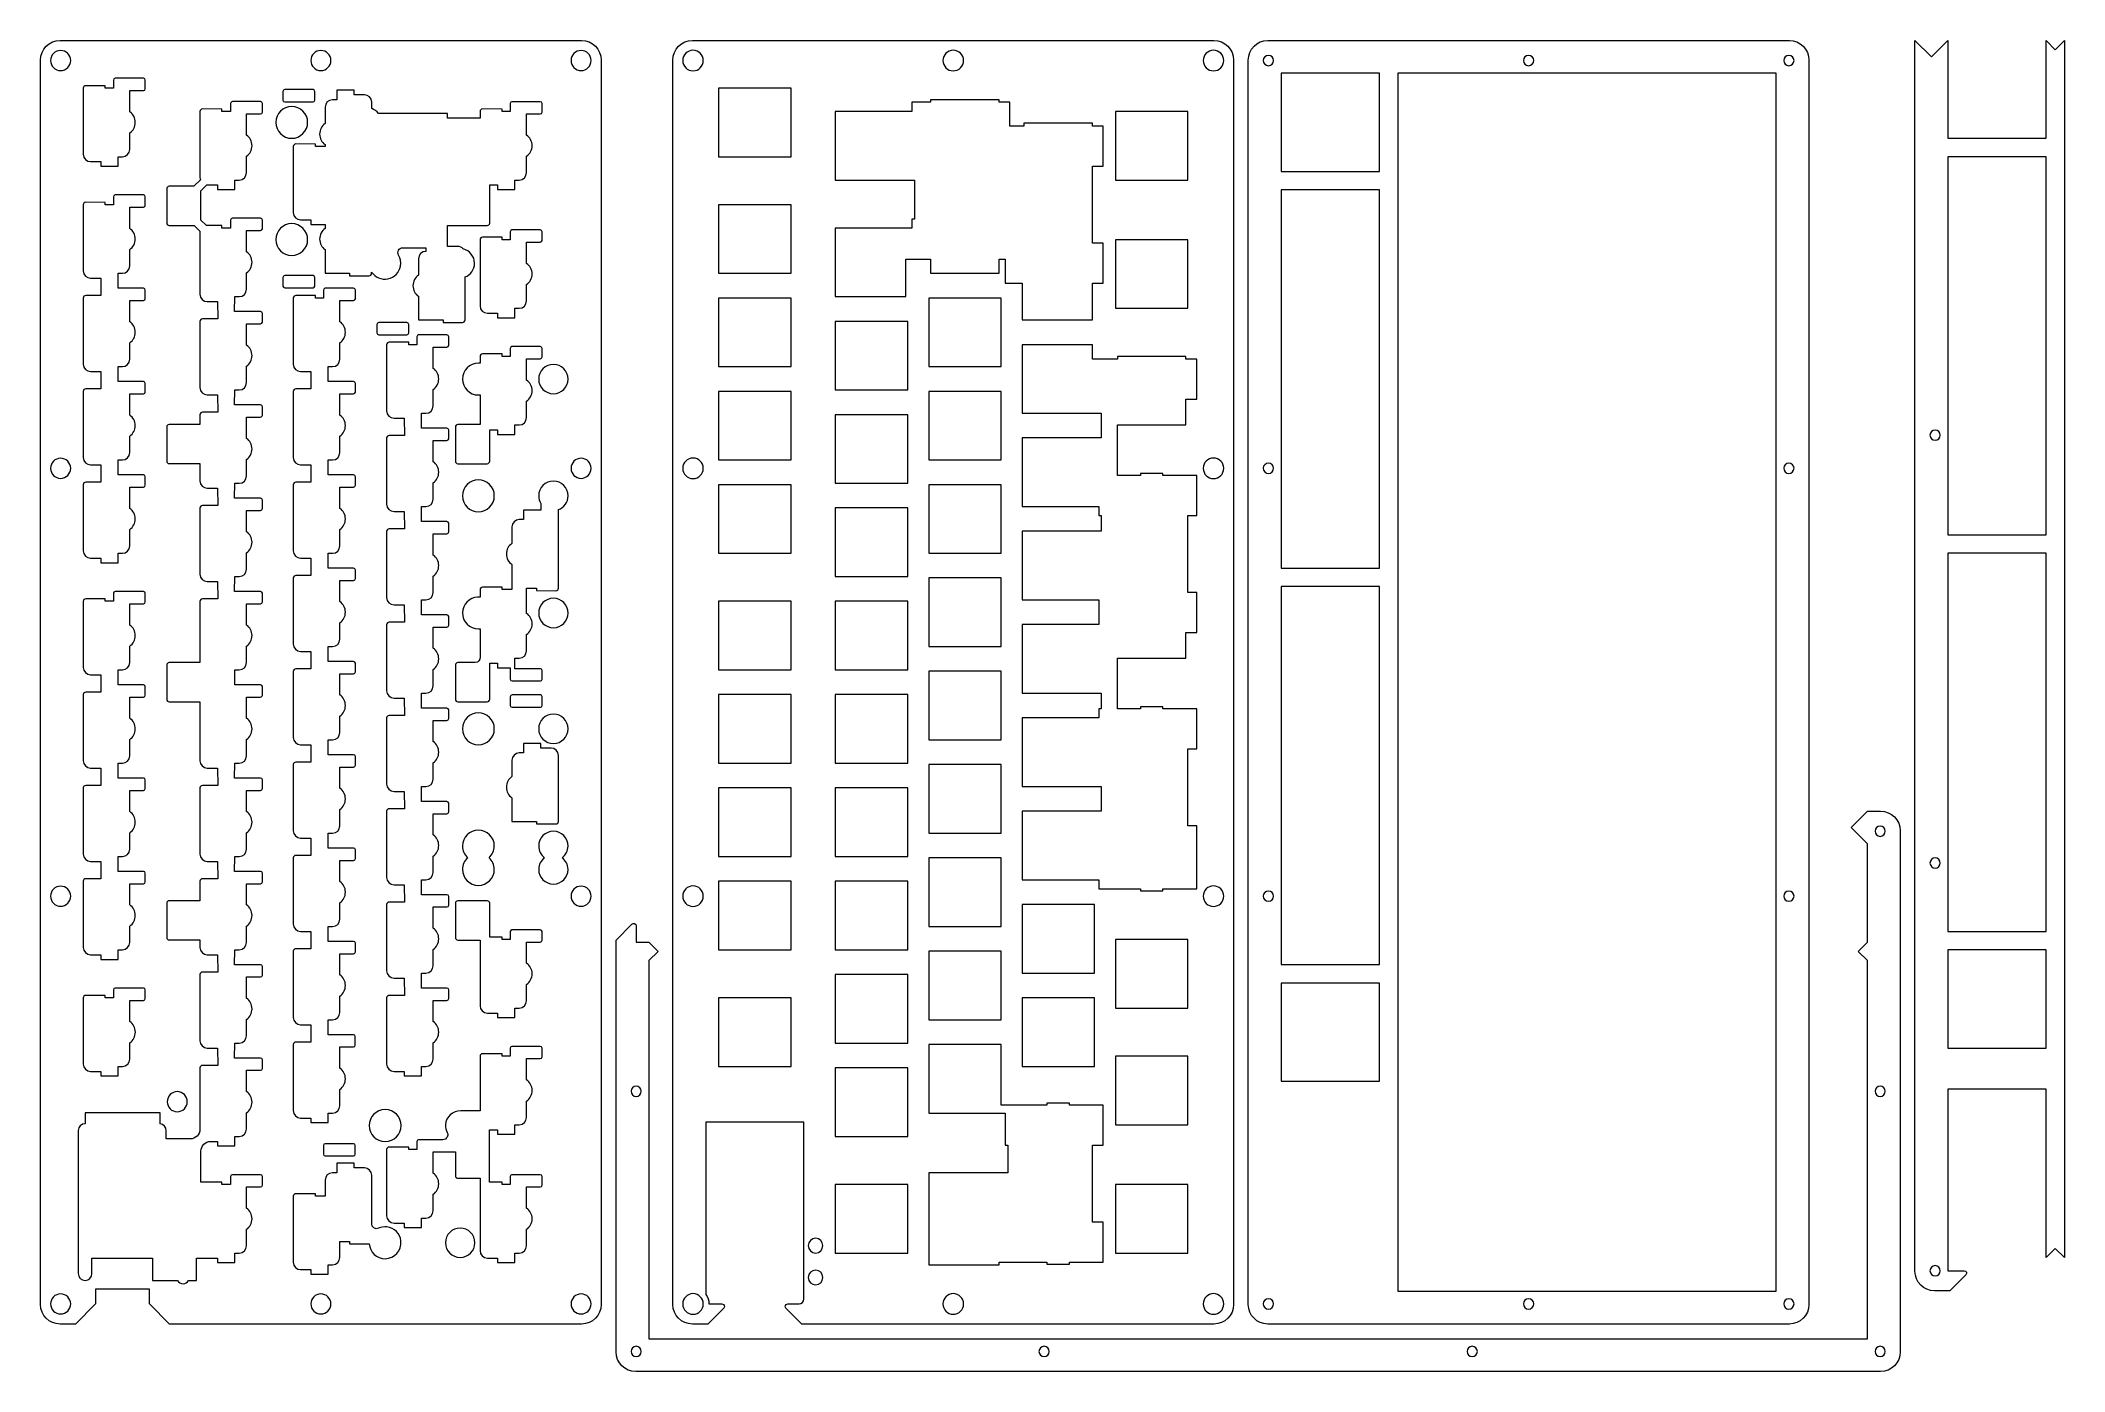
# Model space of a CAD drawing. Header units: millimetres. Extents: x -115 to 298, y -278 to -6.
import ezdxf

# ---------------------------------------------------------------- set-up
doc = ezdxf.new("R2010")
doc.units = ezdxf.units.MM
doc.header["$MEASUREMENT"] = 0
doc.layers.add('cut', color=7, linetype='Continuous', lineweight=0)

msp = doc.modelspace()

# ---------------------------------------------------------------- linework, layer by layer
at = {"layer": 'cut', "color": 18, "lineweight": 9, "true_color": 0x000000}
for points, knots in [([(-4.59, -6.5), (-4.59, -6.5), (-111, -6.5), (-111, -6.5), (-113.21, -6.5), (-115, -8.29), (-115, -10.5), (-115, -10.5), (-115, -264.55), (-115, -264.55), (-115, -266.76), (-113.21, -268.55), (-111, -268.55), (-111, -268.55), (-107.86, -268.55), (-107.86, -268.55), (-107.86, -268.55), (-103.79, -264.45), (-103.79, -264.45), (-103.79, -264.45), (-103.79, -264.45), (-103.79, -264.45), (-103.79, -264.45), (-103.79, -261.45), (-103.79, -261.45), (-103.79, -261.45), (-92.76, -261.45), (-92.76, -261.45), (-92.76, -261.45), (-92.76, -264.45), (-92.76, -264.45), (-92.76, -264.45), (-92.76, -264.45), (-92.76, -264.45), (-92.76, -264.45), (-88.66, -268.55), (-88.66, -268.55), (-88.66, -268.55), (-4.59, -268.55), (-4.59, -268.55), (-2.38, -268.55), (-0.59, -266.76), (-0.59, -264.55), (-0.59, -264.55), (-0.59, -10.5), (-0.59, -10.5), (-0.59, -8.29), (-2.38, -6.5), (-4.59, -6.5)], [0, 0, 0, 0, 1, 1, 1, 2, 2, 2, 3, 3, 3, 4, 4, 4, 5, 5, 5, 6, 6, 6, 7, 7, 7, 8, 8, 8, 9, 9, 9, 10, 10, 10, 11, 11, 11, 12, 12, 12, 13, 13, 13, 14, 14, 14, 15, 15, 15, 16, 16, 16, 16]), ([(124.46, -6.5), (124.46, -6.5), (18.04, -6.5), (18.04, -6.5), (15.83, -6.5), (14.04, -8.29), (14.04, -10.5), (14.04, -10.5), (14.04, -264.55), (14.04, -264.55), (14.04, -266.76), (15.83, -268.55), (18.04, -268.55), (18.04, -268.55), (21.17, -268.55), (21.17, -268.55), (21.17, -268.55), (24.41, -265.31), (24.41, -265.31), (24.73, -264.99), (24.51, -264.45), (24.06, -264.45), (24.06, -264.45), (21.4, -264.45), (21.4, -264.45), (21.4, -264.45), (21.4, -264.45), (21.4, -264.45), (21.4, -263.72), (21.15, -263.04), (20.74, -262.5), (20.74, -262.5), (20.74, -227.34), (20.74, -227.34), (20.74, -227.34), (40.79, -227.34), (40.79, -227.34), (40.79, -227.34), (40.79, -263.45), (40.79, -263.45), (40.79, -264), (40.35, -264.45), (39.79, -264.45), (39.79, -264.45), (37.48, -264.45), (37.48, -264.45), (37.03, -264.45), (36.81, -264.99), (37.12, -265.31), (37.12, -265.31), (40.37, -268.55), (40.37, -268.55), (40.37, -268.55), (124.46, -268.55), (124.46, -268.55), (126.66, -268.55), (128.46, -266.76), (128.46, -264.55), (128.46, -264.55), (128.46, -10.5), (128.46, -10.5), (128.46, -8.29), (126.66, -6.5), (124.46, -6.5)], [0, 0, 0, 0, 1, 1, 1, 2, 2, 2, 3, 3, 3, 4, 4, 4, 5, 5, 5, 6, 6, 6, 7, 7, 7, 8, 8, 8, 9, 9, 9, 10, 10, 10, 11, 11, 11, 12, 12, 12, 13, 13, 13, 14, 14, 14, 15, 15, 15, 16, 16, 16, 17, 17, 17, 18, 18, 18, 19, 19, 19, 20, 20, 20, 21, 21, 21, 21]), ([(241.87, -6.5), (241.87, -6.5), (135.46, -6.5), (135.46, -6.5), (133.25, -6.5), (131.46, -8.29), (131.46, -10.5), (131.46, -10.5), (131.46, -264.55), (131.46, -264.55), (131.46, -266.76), (133.25, -268.55), (135.46, -268.55), (135.46, -268.55), (241.87, -268.55), (241.87, -268.55), (244.08, -268.55), (245.87, -266.76), (245.87, -264.55), (245.87, -264.55), (245.87, -10.5), (245.87, -10.5), (245.87, -8.29), (244.08, -6.5), (241.87, -6.5)], [0, 0, 0, 0, 1, 1, 1, 2, 2, 2, 3, 3, 3, 4, 4, 4, 5, 5, 5, 6, 6, 6, 7, 7, 7, 8, 8, 8, 8]), ([(296.14, -8.38), (296.14, -8.38), (294.25, -6.5), (294.25, -6.5), (294.25, -6.5), (294.25, -26.47), (294.25, -26.47), (294.25, -26.47), (274.2, -26.47), (274.2, -26.47), (274.2, -26.47), (274.2, -6.5), (274.2, -6.5), (274.2, -6.5), (270.85, -9.85), (270.85, -9.85), (270.85, -9.85), (267.5, -6.5), (267.5, -6.5), (267.5, -6.5), (267.5, -257.77), (267.5, -257.77), (267.5, -259.98), (269.29, -261.77), (271.5, -261.77), (271.5, -261.77), (274.63, -261.77), (274.63, -261.77), (274.63, -261.77), (277.88, -258.53), (277.88, -258.53), (278.19, -258.21), (277.97, -257.68), (277.52, -257.68), (277.52, -257.68), (274.2, -257.68), (274.2, -257.68), (274.2, -257.68), (274.2, -220.57), (274.2, -220.57), (274.2, -220.57), (294.25, -220.57), (294.25, -220.57), (294.25, -220.57), (294.25, -255), (294.25, -255), (294.25, -255), (296.14, -253.12), (296.14, -253.12), (296.14, -253.12), (298.02, -255), (298.02, -255), (298.02, -255), (298.02, -6.5), (298.02, -6.5), (298.02, -6.5), (296.14, -8.38), (296.14, -8.38)], [0, 0, 0, 0, 1, 1, 1, 2, 2, 2, 3, 3, 3, 4, 4, 4, 5, 5, 5, 6, 6, 6, 7, 7, 7, 8, 8, 8, 9, 9, 9, 10, 10, 10, 11, 11, 11, 12, 12, 12, 13, 13, 13, 14, 14, 14, 15, 15, 15, 16, 16, 16, 17, 17, 17, 18, 18, 18, 19, 19, 19, 19]), ([(-110.89, -12.65), (-112.03, -12.65), (-112.94, -11.73), (-112.94, -10.6), (-112.94, -9.47), (-112.03, -8.55), (-110.89, -8.55), (-109.76, -8.55), (-108.84, -9.47), (-108.84, -10.6), (-108.84, -11.73), (-109.76, -12.65), (-110.89, -12.65)], [0, 0, 0, 0, 1, 1, 1, 2, 2, 2, 3, 3, 3, 4, 4, 4, 4]), ([(-57.79, -8.55), (-56.66, -8.55), (-55.74, -9.47), (-55.74, -10.6), (-55.74, -11.73), (-56.66, -12.65), (-57.79, -12.65), (-58.93, -12.65), (-59.84, -11.73), (-59.84, -10.6), (-59.84, -9.47), (-58.93, -8.55), (-57.79, -8.55)], [0, 0, 0, 0, 1, 1, 1, 2, 2, 2, 3, 3, 3, 4, 4, 4, 4]), ([(-4.69, -12.65), (-5.82, -12.65), (-6.74, -11.73), (-6.74, -10.6), (-6.74, -9.47), (-5.82, -8.55), (-4.69, -8.55), (-3.55, -8.55), (-2.64, -9.47), (-2.64, -10.6), (-2.64, -11.73), (-3.55, -12.65), (-4.69, -12.65)], [0, 0, 0, 0, 1, 1, 1, 2, 2, 2, 3, 3, 3, 4, 4, 4, 4]), ([(18.15, -8.5), (19.31, -8.5), (20.25, -9.44), (20.25, -10.6), (20.25, -11.76), (19.31, -12.7), (18.15, -12.7), (17, -12.7), (16.05, -11.76), (16.05, -10.6), (16.05, -9.44), (17, -8.5), (18.15, -8.5)], [0, 0, 0, 0, 1, 1, 1, 2, 2, 2, 3, 3, 3, 4, 4, 4, 4]), ([(71.26, -8.5), (72.41, -8.5), (73.36, -9.44), (73.36, -10.6), (73.36, -11.76), (72.41, -12.7), (71.26, -12.7), (70.1, -12.7), (69.16, -11.76), (69.16, -10.6), (69.16, -9.44), (70.1, -8.5), (71.26, -8.5)], [0, 0, 0, 0, 1, 1, 1, 2, 2, 2, 3, 3, 3, 4, 4, 4, 4]), ([(124.36, -8.5), (125.52, -8.5), (126.46, -9.44), (126.46, -10.6), (126.46, -11.76), (125.52, -12.7), (124.36, -12.7), (123.2, -12.7), (122.26, -11.76), (122.26, -10.6), (122.26, -9.44), (123.2, -8.5), (124.36, -8.5)], [0, 0, 0, 0, 1, 1, 1, 2, 2, 2, 3, 3, 3, 4, 4, 4, 4]), ([(135.56, -11.65), (134.98, -11.65), (134.51, -11.18), (134.51, -10.6), (134.51, -10.02), (134.98, -9.55), (135.56, -9.55), (136.14, -9.55), (136.61, -10.02), (136.61, -10.6), (136.61, -11.18), (136.14, -11.65), (135.56, -11.65)], [0, 0, 0, 0, 1, 1, 1, 2, 2, 2, 3, 3, 3, 4, 4, 4, 4]), ([(188.66, -9.55), (189.24, -9.55), (189.71, -10.02), (189.71, -10.6), (189.71, -11.18), (189.24, -11.65), (188.66, -11.65), (188.08, -11.65), (187.61, -11.18), (187.61, -10.6), (187.61, -10.02), (188.08, -9.55), (188.66, -9.55)], [0, 0, 0, 0, 1, 1, 1, 2, 2, 2, 3, 3, 3, 4, 4, 4, 4]), ([(241.77, -11.65), (241.19, -11.65), (240.72, -11.18), (240.72, -10.6), (240.72, -10.02), (241.19, -9.55), (241.77, -9.55), (242.35, -9.55), (242.82, -10.02), (242.82, -10.6), (242.82, -11.18), (242.35, -11.65), (241.77, -11.65)], [0, 0, 0, 0, 1, 1, 1, 2, 2, 2, 3, 3, 3, 4, 4, 4, 4]), ([(-106.27, -16.23), (-106.27, -15.95), (-106.05, -15.73), (-105.77, -15.73), (-105.77, -15.73), (-101.78, -15.74), (-101.78, -15.74), (-101.78, -15.74), (-101.78, -16.23), (-101.78, -16.23), (-101.78, -16.23), (-100.12, -16.23), (-100.12, -16.23), (-100.12, -16.23), (-100.12, -14.6), (-100.12, -14.6), (-100.12, -14.39), (-99.95, -14.23), (-99.75, -14.23), (-99.75, -14.23), (-93.98, -14.23), (-93.98, -14.23), (-93.78, -14.23), (-93.62, -14.39), (-93.62, -14.6), (-93.62, -14.6), (-93.62, -16.36), (-93.62, -16.36), (-93.62, -16.56), (-93.78, -16.73), (-93.98, -16.73), (-93.98, -16.73), (-96.77, -16.73), (-96.77, -16.73), (-96.77, -16.73), (-96.77, -21.06), (-96.77, -21.06), (-96.09, -21.54), (-95.65, -22.33), (-95.65, -23.22), (-95.65, -24.11), (-96.09, -24.9), (-96.77, -25.38), (-96.77, -25.38), (-96.77, -28.73), (-96.77, -28.73), (-96.77, -29.56), (-97.45, -30.23), (-98.27, -30.23), (-98.27, -30.23), (-99.18, -30.23), (-99.18, -30.23), (-99.18, -30.23), (-99.18, -32.17), (-99.18, -32.17), (-99.18, -32.17), (-102.68, -32.17), (-102.68, -32.17), (-102.68, -32.17), (-102.68, -31.23), (-102.68, -31.23), (-102.68, -31.23), (-104.77, -31.23), (-104.77, -31.23), (-105.6, -31.23), (-106.27, -30.56), (-106.27, -29.73), (-106.27, -29.73), (-106.27, -16.23), (-106.27, -16.23)], [0, 0, 0, 0, 1, 1, 1, 2, 2, 2, 3, 3, 3, 4, 4, 4, 5, 5, 5, 6, 6, 6, 7, 7, 7, 8, 8, 8, 9, 9, 9, 10, 10, 10, 11, 11, 11, 12, 12, 12, 13, 13, 13, 14, 14, 14, 15, 15, 15, 16, 16, 16, 17, 17, 17, 18, 18, 18, 19, 19, 19, 20, 20, 20, 21, 21, 21, 22, 22, 22, 23, 23, 23, 23]), ([(38.17, -30.23), (38.17, -30.23), (23.37, -30.23), (23.37, -30.23), (23.37, -30.23), (23.37, -16.23), (23.37, -16.23), (23.37, -16.23), (38.17, -16.23), (38.17, -16.23), (38.17, -16.23), (38.17, -30.23), (38.17, -30.23)], [0, 0, 0, 0, 1, 1, 1, 2, 2, 2, 3, 3, 3, 4, 4, 4, 4]), ([(158.21, -33.25), (158.21, -33.25), (138.16, -33.25), (138.16, -33.25), (138.16, -33.25), (138.16, -13.2), (138.16, -13.2), (138.16, -13.2), (158.21, -13.2), (158.21, -13.2), (158.21, -13.2), (158.21, -33.25), (158.21, -33.25)], [0, 0, 0, 0, 1, 1, 1, 2, 2, 2, 3, 3, 3, 4, 4, 4, 4]), ([(239.17, -261.85), (239.17, -261.85), (161.97, -261.85), (161.97, -261.85), (161.97, -261.85), (161.97, -13.2), (161.97, -13.2), (161.97, -13.2), (239.17, -13.2), (239.17, -13.2), (239.17, -13.2), (239.17, -261.85), (239.17, -261.85)], [0, 0, 0, 0, 1, 1, 1, 2, 2, 2, 3, 3, 3, 4, 4, 4, 4]), ([(-69.71, -102.08), (-69.71, -102.29), (-69.88, -102.45), (-70.08, -102.45), (-70.08, -102.45), (-72.96, -102.45), (-72.96, -102.45), (-72.96, -102.45), (-72.96, -106.79), (-72.96, -106.79), (-72.28, -107.26), (-71.83, -108.05), (-71.83, -108.94), (-71.83, -109.84), (-72.28, -110.63), (-72.96, -111.1), (-72.96, -111.1), (-72.96, -114.45), (-72.96, -114.45), (-72.96, -115.28), (-73.63, -115.95), (-74.46, -115.95), (-74.46, -115.95), (-75.36, -115.95), (-75.36, -115.95), (-75.36, -115.95), (-75.39, -119), (-75.39, -119), (-75.39, -119), (-70.08, -119), (-70.08, -119), (-69.88, -119), (-69.71, -119.17), (-69.71, -119.37), (-69.71, -119.37), (-69.71, -121.14), (-69.71, -121.14), (-69.71, -121.34), (-69.88, -121.5), (-70.08, -121.5), (-70.08, -121.5), (-72.96, -121.5), (-72.96, -121.5), (-72.96, -121.5), (-72.96, -125.84), (-72.96, -125.84), (-72.28, -126.31), (-71.83, -127.1), (-71.83, -127.99), (-71.83, -128.89), (-72.28, -129.68), (-72.96, -130.15), (-72.96, -130.15), (-72.96, -133.5), (-72.96, -133.5), (-72.96, -134.33), (-73.63, -135), (-74.46, -135), (-74.46, -135), (-75.36, -135), (-75.36, -135), (-75.36, -135), (-75.37, -138.05), (-75.37, -138.05), (-75.37, -138.05), (-70.08, -138.05), (-70.08, -138.05), (-69.88, -138.05), (-69.71, -138.22), (-69.71, -138.42), (-69.71, -138.42), (-69.71, -140.19), (-69.71, -140.19), (-69.71, -140.39), (-69.88, -140.55), (-70.08, -140.55), (-70.08, -140.55), (-72.96, -140.55), (-72.96, -140.55), (-72.96, -140.55), (-72.96, -144.89), (-72.96, -144.89), (-72.28, -145.36), (-71.83, -146.15), (-71.83, -147.04), (-71.83, -147.94), (-72.28, -148.73), (-72.96, -149.2), (-72.96, -149.2), (-72.96, -152.55), (-72.96, -152.55), (-72.96, -153.38), (-73.63, -154.05), (-74.46, -154.05), (-74.46, -154.05), (-75.36, -154.05), (-75.36, -154.05), (-75.36, -154.05), (-75.39, -157.1), (-75.39, -157.1), (-75.39, -157.1), (-70.08, -157.1), (-70.08, -157.1), (-69.88, -157.1), (-69.71, -157.27), (-69.71, -157.47), (-69.71, -157.47), (-69.71, -159.23), (-69.71, -159.23), (-69.71, -159.44), (-69.88, -159.6), (-70.08, -159.6), (-70.08, -159.6), (-72.96, -159.6), (-72.96, -159.6), (-72.96, -159.6), (-72.96, -163.94), (-72.96, -163.94), (-72.28, -164.41), (-71.83, -165.2), (-71.83, -166.09), (-71.83, -166.99), (-72.28, -167.78), (-72.96, -168.25), (-72.96, -168.25), (-72.96, -171.6), (-72.96, -171.6), (-72.96, -172.43), (-73.63, -173.1), (-74.46, -173.1), (-74.46, -173.1), (-75.36, -173.1), (-75.36, -173.1), (-75.36, -173.1), (-75.39, -176.15), (-75.39, -176.15), (-75.39, -176.15), (-70.08, -176.15), (-70.08, -176.15), (-69.88, -176.15), (-69.71, -176.32), (-69.71, -176.52), (-69.71, -176.52), (-69.71, -178.29), (-69.71, -178.29), (-69.71, -178.49), (-69.88, -178.65), (-70.08, -178.65), (-70.08, -178.65), (-72.96, -178.65), (-72.96, -178.65), (-72.96, -178.65), (-72.96, -182.99), (-72.96, -182.99), (-72.28, -183.46), (-71.83, -184.25), (-71.83, -185.14), (-71.83, -186.04), (-72.28, -186.83), (-72.96, -187.3), (-72.96, -187.3), (-72.96, -190.65), (-72.96, -190.65), (-72.96, -191.48), (-73.63, -192.15), (-74.46, -192.15), (-74.46, -192.15), (-75.36, -192.15), (-75.36, -192.15), (-75.36, -192.15), (-75.39, -195.2), (-75.39, -195.2), (-75.39, -195.2), (-70.09, -195.2), (-70.09, -195.2), (-69.88, -195.2), (-69.72, -195.37), (-69.72, -195.57), (-69.72, -195.57), (-69.72, -197.33), (-69.72, -197.33), (-69.72, -197.54), (-69.88, -197.7), (-70.09, -197.7), (-70.09, -197.7), (-72.96, -197.7), (-72.96, -197.7), (-72.96, -197.7), (-72.96, -202.04), (-72.96, -202.04), (-72.28, -202.51), (-71.83, -203.3), (-71.83, -204.19), (-71.83, -205.09), (-72.28, -205.88), (-72.96, -206.35), (-72.96, -206.35), (-72.96, -209.7), (-72.96, -209.7), (-72.96, -210.53), (-73.63, -211.2), (-74.46, -211.2), (-74.46, -211.2), (-75.36, -211.2), (-75.36, -211.2), (-75.36, -211.2), (-75.39, -214.25), (-75.39, -214.25), (-75.39, -214.25), (-70.08, -214.25), (-70.08, -214.25), (-69.88, -214.25), (-69.72, -214.42), (-69.72, -214.62), (-69.72, -214.62), (-69.72, -216.38), (-69.72, -216.38), (-69.72, -216.59), (-69.88, -216.75), (-70.08, -216.75), (-70.08, -216.75), (-72.96, -216.75), (-72.96, -216.75), (-72.96, -216.75), (-72.96, -221.09), (-72.96, -221.09), (-72.28, -221.56), (-71.83, -222.35), (-71.83, -223.24), (-71.83, -224.14), (-72.28, -224.93), (-72.96, -225.4), (-72.96, -225.4), (-72.96, -228.75), (-72.96, -228.75), (-72.96, -229.58), (-73.63, -230.25), (-74.46, -230.25), (-74.46, -230.25), (-75.36, -230.25), (-75.36, -230.25), (-75.36, -230.25), (-75.36, -232.2), (-75.36, -232.2), (-75.36, -232.2), (-78.86, -232.2), (-78.86, -232.2), (-78.86, -232.2), (-78.86, -231.26), (-78.86, -231.26), (-78.86, -231.26), (-80.25, -231.26), (-80.25, -231.26), (-81.35, -231.26), (-82.25, -232.15), (-82.25, -233.26), (-82.25, -233.26), (-82.25, -239.57), (-82.25, -239.57), (-82.25, -239.57), (-77.96, -239.57), (-77.96, -239.57), (-77.96, -239.57), (-77.96, -240.06), (-77.96, -240.06), (-77.96, -240.06), (-76.22, -240.06), (-76.22, -240.06), (-76.22, -240.06), (-76.22, -238.43), (-76.22, -238.43), (-76.22, -238.23), (-76.05, -238.06), (-75.85, -238.06), (-75.85, -238.06), (-70.08, -238.06), (-70.08, -238.06), (-69.88, -238.06), (-69.72, -238.23), (-69.72, -238.43), (-69.72, -238.43), (-69.72, -240.2), (-69.72, -240.2), (-69.72, -240.4), (-69.88, -240.56), (-70.08, -240.56), (-70.08, -240.56), (-72.96, -240.56), (-72.96, -240.56), (-72.96, -240.56), (-72.96, -244.9), (-72.96, -244.9), (-72.28, -245.37), (-71.83, -246.16), (-71.83, -247.06), (-71.83, -247.95), (-72.28, -248.74), (-72.96, -249.21), (-72.96, -249.21), (-72.96, -252.56), (-72.96, -252.56), (-72.96, -253.39), (-73.63, -254.06), (-74.46, -254.06), (-74.46, -254.06), (-75.36, -254.06), (-75.36, -254.06), (-75.36, -254.06), (-75.36, -256.01), (-75.36, -256.01), (-75.36, -256.01), (-78.86, -256.01), (-78.86, -256.01), (-78.86, -256.01), (-78.86, -255.07), (-78.86, -255.07), (-78.86, -255.07), (-83.13, -255.07), (-83.13, -255.07), (-83.13, -255.07), (-83.13, -259.65), (-83.13, -259.65), (-83.13, -259.65), (-84.8, -259.65), (-84.8, -259.65), (-85.01, -260.04), (-85.42, -260.32), (-85.9, -260.32), (-86.38, -260.32), (-86.8, -260.04), (-87.01, -259.65), (-87.01, -259.65), (-92.12, -259.65), (-92.12, -259.65), (-92.12, -259.65), (-92.12, -255.12), (-92.12, -255.12), (-92.12, -255.12), (-104.51, -255.12), (-104.51, -255.12), (-104.51, -255.12), (-104.51, -258.25), (-104.51, -258.25), (-104.51, -259.02), (-105.14, -259.65), (-105.91, -259.65), (-106.68, -259.65), (-107.31, -259.02), (-107.31, -258.25), (-107.31, -258.25), (-107.31, -229.05), (-107.31, -229.05), (-107.31, -228.27), (-106.68, -227.65), (-105.91, -227.65), (-105.91, -227.65), (-105.91, -227.65), (-105.91, -227.65), (-105.91, -227.65), (-105.91, -225.41), (-105.91, -225.41), (-105.91, -225.41), (-90.58, -225.41), (-90.58, -225.41), (-90.58, -225.41), (-90.58, -227.65), (-90.58, -227.65), (-89.85, -227.72), (-89.32, -228.38), (-89.32, -229.11), (-89.32, -229.11), (-89.32, -230.77), (-89.32, -230.77), (-89.32, -230.77), (-84.46, -230.77), (-84.46, -230.77), (-83.35, -230.77), (-82.46, -229.88), (-82.46, -228.77), (-82.46, -228.77), (-82.46, -216.25), (-82.46, -216.25), (-82.46, -215.98), (-82.23, -215.75), (-81.96, -215.75), (-81.96, -215.75), (-78.84, -215.76), (-78.84, -215.76), (-78.84, -215.76), (-78.86, -212.21), (-78.86, -212.21), (-78.86, -212.21), (-80.96, -212.21), (-80.96, -212.21), (-81.79, -212.21), (-82.46, -211.54), (-82.46, -210.71), (-82.46, -210.71), (-82.46, -197.2), (-82.46, -197.2), (-82.46, -196.93), (-82.23, -196.7), (-81.96, -196.7), (-81.96, -196.7), (-78.84, -196.71), (-78.84, -196.71), (-78.84, -196.71), (-78.86, -193.16), (-78.86, -193.16), (-78.86, -193.16), (-80.96, -193.16), (-80.96, -193.16), (-81.79, -193.16), (-82.46, -192.49), (-82.46, -191.66), (-82.46, -191.66), (-82.46, -190.14), (-82.46, -190.14), (-82.46, -190.14), (-88.75, -190.14), (-88.75, -190.14), (-89.03, -190.14), (-89.25, -189.92), (-89.25, -189.64), (-89.25, -189.64), (-89.25, -182.64), (-89.25, -182.64), (-89.25, -182.37), (-89.03, -182.14), (-88.75, -182.14), (-88.75, -182.14), (-82.46, -182.14), (-82.46, -182.14), (-82.46, -182.14), (-82.46, -178.15), (-82.46, -178.15), (-82.46, -177.88), (-82.23, -177.65), (-81.96, -177.65), (-81.96, -177.65), (-78.84, -177.66), (-78.84, -177.66), (-78.84, -177.66), (-78.86, -174.11), (-78.86, -174.11), (-78.86, -174.11), (-80.96, -174.11), (-80.96, -174.11), (-81.79, -174.11), (-82.46, -173.44), (-82.46, -172.61), (-82.46, -172.61), (-82.46, -159.1), (-82.46, -159.1), (-82.46, -158.83), (-82.23, -158.6), (-81.96, -158.6), (-81.96, -158.6), (-78.84, -158.61), (-78.84, -158.61), (-78.84, -158.61), (-78.86, -155.06), (-78.86, -155.06), (-78.86, -155.06), (-80.96, -155.06), (-80.96, -155.06), (-81.79, -155.06), (-82.46, -154.39), (-82.46, -153.56), (-82.46, -153.56), (-82.46, -141.52), (-82.46, -141.52), (-82.46, -141.52), (-88.75, -141.52), (-88.75, -141.52), (-89.03, -141.52), (-89.25, -141.29), (-89.25, -141.02), (-89.25, -141.02), (-89.25, -134.02), (-89.25, -134.02), (-89.25, -133.74), (-89.03, -133.52), (-88.75, -133.52), (-88.75, -133.52), (-82.46, -133.52), (-82.46, -133.52), (-82.46, -133.52), (-82.46, -121), (-82.46, -121), (-82.46, -120.73), (-82.23, -120.5), (-81.96, -120.5), (-81.96, -120.5), (-78.84, -120.51), (-78.84, -120.51), (-78.84, -120.51), (-78.86, -116.96), (-78.86, -116.96), (-78.86, -116.96), (-80.96, -116.96), (-80.96, -116.96), (-81.79, -116.96), (-82.46, -116.29), (-82.46, -115.46), (-82.46, -115.46), (-82.46, -101.95), (-82.46, -101.95), (-82.46, -101.68), (-82.23, -101.45), (-81.96, -101.45), (-81.96, -101.45), (-78.84, -101.46), (-78.84, -101.46), (-78.84, -101.46), (-78.86, -97.91), (-78.86, -97.91), (-78.86, -97.91), (-80.96, -97.91), (-80.96, -97.91), (-81.79, -97.91), (-82.46, -97.24), (-82.46, -96.41), (-82.46, -96.41), (-82.46, -92.9), (-82.46, -92.9), (-82.46, -92.9), (-88.75, -92.9), (-88.75, -92.9), (-89.03, -92.9), (-89.25, -92.68), (-89.25, -92.4), (-89.25, -92.4), (-89.25, -85.4), (-89.25, -85.4), (-89.25, -85.12), (-89.03, -84.9), (-88.75, -84.9), (-88.75, -84.9), (-82.46, -84.9), (-82.46, -84.9), (-82.46, -84.9), (-82.46, -82.9), (-82.46, -82.9), (-82.46, -82.63), (-82.23, -82.4), (-81.96, -82.4), (-81.96, -82.4), (-78.84, -82.41), (-78.84, -82.41), (-78.84, -82.41), (-78.86, -78.86), (-78.86, -78.86), (-78.86, -78.86), (-80.96, -78.86), (-80.96, -78.86), (-81.79, -78.86), (-82.46, -78.19), (-82.46, -77.36), (-82.46, -77.36), (-82.46, -63.85), (-82.46, -63.85), (-82.46, -63.58), (-82.23, -63.35), (-81.96, -63.35), (-81.96, -63.35), (-78.84, -63.36), (-78.84, -63.36), (-78.84, -63.36), (-78.86, -59.81), (-78.86, -59.81), (-78.86, -59.81), (-80.96, -59.81), (-80.96, -59.81), (-81.79, -59.81), (-82.46, -59.14), (-82.46, -58.31), (-82.46, -58.31), (-82.46, -45.43), (-82.46, -45.43), (-82.46, -45.43), (-83.61, -44.27), (-83.61, -44.27), (-83.61, -44.27), (-88.75, -44.27), (-88.75, -44.27), (-89.03, -44.27), (-89.25, -44.05), (-89.25, -43.77), (-89.25, -43.77), (-89.25, -36.77), (-89.25, -36.77), (-89.25, -36.5), (-89.03, -36.27), (-88.75, -36.27), (-88.75, -36.27), (-83.69, -36.27), (-83.69, -36.27), (-83.69, -36.27), (-82.37, -34.96), (-82.37, -34.96), (-82.42, -34.82), (-82.46, -34.66), (-82.46, -34.49), (-82.46, -34.49), (-82.46, -20.99), (-82.46, -20.99), (-82.46, -20.71), (-82.23, -20.49), (-81.96, -20.49), (-81.96, -20.49), (-77.96, -20.5), (-77.96, -20.5), (-77.96, -20.5), (-77.96, -20.99), (-77.96, -20.99), (-77.96, -20.99), (-76.21, -20.99), (-76.21, -20.99), (-76.21, -20.99), (-76.21, -19.36), (-76.21, -19.36), (-76.21, -19.15), (-76.05, -18.99), (-75.85, -18.99), (-75.85, -18.99), (-70.08, -18.99), (-70.08, -18.99), (-69.88, -18.99), (-69.71, -19.15), (-69.71, -19.36), (-69.71, -19.36), (-69.71, -21.12), (-69.71, -21.12), (-69.71, -21.32), (-69.88, -21.49), (-70.08, -21.49), (-70.08, -21.49), (-72.96, -21.49), (-72.96, -21.49), (-72.96, -21.49), (-72.96, -25.82), (-72.96, -25.82), (-72.28, -26.3), (-71.83, -27.09), (-71.83, -27.98), (-71.83, -28.88), (-72.28, -29.66), (-72.96, -30.14), (-72.96, -30.14), (-72.96, -33.49), (-72.96, -33.49), (-72.96, -34.32), (-73.63, -34.99), (-74.46, -34.99), (-74.46, -34.99), (-75.36, -34.99), (-75.36, -34.99), (-75.36, -34.99), (-75.36, -36.93), (-75.36, -36.93), (-75.36, -36.93), (-78.86, -36.93), (-78.86, -36.93), (-78.86, -36.93), (-78.86, -36), (-78.86, -36), (-78.86, -36), (-80.96, -35.99), (-80.96, -35.99), (-80.99, -35.99), (-81.03, -35.99), (-81.07, -35.98), (-81.07, -35.98), (-82.25, -37.17), (-82.25, -37.17), (-82.25, -37.17), (-82.25, -43.18), (-82.25, -43.18), (-82.25, -43.18), (-81.12, -44.31), (-81.12, -44.31), (-81.12, -44.31), (-77.96, -44.31), (-77.96, -44.31), (-77.96, -44.31), (-77.96, -44.8), (-77.96, -44.8), (-77.96, -44.8), (-76.21, -44.8), (-76.21, -44.8), (-76.21, -44.8), (-76.21, -43.17), (-76.21, -43.17), (-76.21, -42.97), (-76.05, -42.8), (-75.85, -42.8), (-75.85, -42.8), (-70.08, -42.8), (-70.08, -42.8), (-69.88, -42.8), (-69.71, -42.97), (-69.71, -43.17), (-69.71, -43.17), (-69.71, -44.93), (-69.71, -44.93), (-69.71, -45.14), (-69.88, -45.3), (-70.08, -45.3), (-70.08, -45.3), (-72.96, -45.3), (-72.96, -45.3), (-72.96, -45.3), (-72.96, -49.64), (-72.96, -49.64), (-72.28, -50.11), (-71.83, -50.9), (-71.83, -51.79), (-71.83, -52.69), (-72.28, -53.48), (-72.96, -53.95), (-72.96, -53.95), (-72.96, -57.3), (-72.96, -57.3), (-72.96, -58.13), (-73.63, -58.8), (-74.46, -58.8), (-74.46, -58.8), (-75.36, -58.8), (-75.36, -58.8), (-75.36, -58.8), (-75.39, -61.85), (-75.39, -61.85), (-75.39, -61.85), (-70.08, -61.85), (-70.08, -61.85), (-69.88, -61.85), (-69.71, -62.02), (-69.71, -62.22), (-69.71, -62.22), (-69.71, -63.98), (-69.71, -63.98), (-69.71, -64.19), (-69.88, -64.35), (-70.08, -64.35), (-70.08, -64.35), (-72.96, -64.35), (-72.96, -64.35), (-72.96, -64.35), (-72.96, -68.69), (-72.96, -68.69), (-72.28, -69.16), (-71.83, -69.95), (-71.83, -70.84), (-71.83, -71.74), (-72.28, -72.53), (-72.96, -73), (-72.96, -73), (-72.96, -76.35), (-72.96, -76.35), (-72.96, -77.18), (-73.63, -77.85), (-74.46, -77.85), (-74.46, -77.85), (-75.36, -77.85), (-75.36, -77.85), (-75.36, -77.85), (-75.39, -80.9), (-75.39, -80.9), (-75.39, -80.9), (-70.08, -80.9), (-70.08, -80.9), (-69.88, -80.9), (-69.71, -81.07), (-69.71, -81.27), (-69.71, -81.27), (-69.71, -83.03), (-69.71, -83.03), (-69.71, -83.24), (-69.88, -83.4), (-70.08, -83.4), (-70.08, -83.4), (-72.96, -83.4), (-72.96, -83.4), (-72.96, -83.4), (-72.96, -87.74), (-72.96, -87.74), (-72.28, -88.21), (-71.83, -89), (-71.83, -89.9), (-71.83, -90.79), (-72.28, -91.58), (-72.96, -92.05), (-72.96, -92.05), (-72.96, -95.4), (-72.96, -95.4), (-72.96, -96.23), (-73.63, -96.9), (-74.46, -96.9), (-74.46, -96.9), (-75.36, -96.9), (-75.36, -96.9), (-75.36, -96.9), (-75.39, -99.95), (-75.39, -99.95), (-75.39, -99.95), (-70.08, -99.95), (-70.08, -99.95), (-69.88, -99.95), (-69.71, -100.12), (-69.71, -100.32), (-69.71, -100.32), (-69.71, -102.08), (-69.71, -102.08)], [0, 0, 0, 0, 1, 1, 1, 2, 2, 2, 3, 3, 3, 4, 4, 4, 5, 5, 5, 6, 6, 6, 7, 7, 7, 8, 8, 8, 9, 9, 9, 10, 10, 10, 11, 11, 11, 12, 12, 12, 13, 13, 13, 14, 14, 14, 15, 15, 15, 16, 16, 16, 17, 17, 17, 18, 18, 18, 19, 19, 19, 20, 20, 20, 21, 21, 21, 22, 22, 22, 23, 23, 23, 24, 24, 24, 25, 25, 25, 26, 26, 26, 27, 27, 27, 28, 28, 28, 29, 29, 29, 30, 30, 30, 31, 31, 31, 32, 32, 32, 33, 33, 33, 34, 34, 34, 35, 35, 35, 36, 36, 36, 37, 37, 37, 38, 38, 38, 39, 39, 39, 40, 40, 40, 41, 41, 41, 42, 42, 42, 43, 43, 43, 44, 44, 44, 45, 45, 45, 46, 46, 46, 47, 47, 47, 48, 48, 48, 49, 49, 49, 50, 50, 50, 51, 51, 51, 52, 52, 52, 53, 53, 53, 54, 54, 54, 55, 55, 55, 56, 56, 56, 57, 57, 57, 58, 58, 58, 59, 59, 59, 60, 60, 60, 61, 61, 61, 62, 62, 62, 63, 63, 63, 64, 64, 64, 65, 65, 65, 66, 66, 66, 67, 67, 67, 68, 68, 68, 69, 69, 69, 70, 70, 70, 71, 71, 71, 72, 72, 72, 73, 73, 73, 74, 74, 74, 75, 75, 75, 76, 76, 76, 77, 77, 77, 78, 78, 78, 79, 79, 79, 80, 80, 80, 81, 81, 81, 82, 82, 82, 83, 83, 83, 84, 84, 84, 85, 85, 85, 86, 86, 86, 87, 87, 87, 88, 88, 88, 89, 89, 89, 90, 90, 90, 91, 91, 91, 92, 92, 92, 93, 93, 93, 94, 94, 94, 95, 95, 95, 96, 96, 96, 97, 97, 97, 98, 98, 98, 99, 99, 99, 100, 100, 100, 101, 101, 101, 102, 102, 102, 103, 103, 103, 104, 104, 104, 105, 105, 105, 106, 106, 106, 107, 107, 107, 108, 108, 108, 109, 109, 109, 110, 110, 110, 111, 111, 111, 112, 112, 112, 113, 113, 113, 114, 114, 114, 115, 115, 115, 116, 116, 116, 117, 117, 117, 118, 118, 118, 119, 119, 119, 120, 120, 120, 121, 121, 121, 122, 122, 122, 123, 123, 123, 124, 124, 124, 125, 125, 125, 126, 126, 126, 127, 127, 127, 128, 128, 128, 129, 129, 129, 130, 130, 130, 131, 131, 131, 132, 132, 132, 133, 133, 133, 134, 134, 134, 135, 135, 135, 136, 136, 136, 137, 137, 137, 138, 138, 138, 139, 139, 139, 140, 140, 140, 141, 141, 141, 142, 142, 142, 143, 143, 143, 144, 144, 144, 145, 145, 145, 146, 146, 146, 147, 147, 147, 148, 148, 148, 149, 149, 149, 150, 150, 150, 151, 151, 151, 152, 152, 152, 153, 153, 153, 154, 154, 154, 155, 155, 155, 156, 156, 156, 157, 157, 157, 158, 158, 158, 159, 159, 159, 160, 160, 160, 161, 161, 161, 162, 162, 162, 163, 163, 163, 164, 164, 164, 165, 165, 165, 166, 166, 166, 167, 167, 167, 168, 168, 168, 169, 169, 169, 170, 170, 170, 171, 171, 171, 172, 172, 172, 173, 173, 173, 174, 174, 174, 175, 175, 175, 176, 176, 176, 177, 177, 177, 178, 178, 178, 179, 179, 179, 180, 180, 180, 181, 181, 181, 182, 182, 182, 183, 183, 183, 184, 184, 184, 185, 185, 185, 186, 186, 186, 187, 187, 187, 188, 188, 188, 189, 189, 189, 190, 190, 190, 191, 191, 191, 192, 192, 192, 193, 193, 193, 194, 194, 194, 195, 195, 195, 196, 196, 196, 197, 197, 197, 198, 198, 198, 199, 199, 199, 200, 200, 200, 201, 201, 201, 202, 202, 202, 203, 203, 203, 204, 204, 204, 205, 205, 205, 206, 206, 206, 207, 207, 207, 208, 208, 208, 209, 209, 209, 210, 210, 210, 211, 211, 211, 212, 212, 212, 213, 213, 213, 214, 214, 214, 215, 215, 215, 216, 216, 216, 217, 217, 217, 218, 218, 218, 219, 219, 219, 220, 220, 220, 221, 221, 221, 222, 222, 222, 223, 223, 223, 224, 224, 224, 225, 225, 225, 226, 226, 226, 227, 227, 227, 228, 228, 228, 229, 229, 229, 230, 230, 230, 231, 231, 231, 232, 232, 232, 233, 233, 233, 234, 234, 234, 235, 235, 235, 236, 236, 236, 237, 237, 237, 238, 238, 238, 239, 239, 239, 240, 240, 240, 241, 241, 241, 242, 242, 242, 243, 243, 243, 244, 244, 244, 245, 245, 245, 246, 246, 246, 247, 247, 247, 248, 248, 248, 249, 249, 249, 250, 250, 250, 251, 251, 251, 252, 252, 252, 253, 253, 253, 254, 254, 254, 255, 255, 255, 256, 256, 256, 257, 257, 257, 258, 258, 258, 259, 259, 259, 260, 260, 260, 261, 261, 261, 262, 262, 262, 263, 263, 263, 264, 264, 264, 265, 265, 265, 266, 266, 266, 267, 267, 267, 268, 268, 268, 269, 269, 269, 270, 270, 270, 271, 271, 271, 271]), ([(-63.73, -19.98), (-61.94, -19.98), (-60.48, -21.43), (-60.48, -23.23), (-60.48, -25.02), (-61.94, -26.48), (-63.73, -26.48), (-65.53, -26.48), (-66.98, -25.02), (-66.98, -23.23), (-66.98, -21.43), (-65.53, -19.98), (-63.73, -19.98)], [0, 0, 0, 0, 1, 1, 1, 2, 2, 2, 3, 3, 3, 4, 4, 4, 4]), ([(-65.52, -16.9), (-65.52, -16.7), (-65.35, -16.54), (-65.15, -16.54), (-65.15, -16.54), (-59.39, -16.54), (-59.39, -16.54), (-59.18, -16.54), (-59.02, -16.7), (-59.02, -16.9), (-59.02, -16.9), (-59.02, -18.67), (-59.02, -18.67), (-59.02, -18.87), (-59.18, -19.04), (-59.39, -19.04), (-59.39, -19.04), (-65.15, -19.04), (-65.15, -19.04), (-65.35, -19.04), (-65.52, -18.87), (-65.52, -18.67), (-65.52, -18.67), (-65.52, -16.9), (-65.52, -16.9)], [0, 0, 0, 0, 1, 1, 1, 2, 2, 2, 3, 3, 3, 4, 4, 4, 5, 5, 5, 6, 6, 6, 7, 7, 7, 8, 8, 8, 8]), ([(-54.51, -18.61), (-54.51, -18.61), (-54.51, -16.66), (-54.51, -16.66), (-54.51, -16.66), (-51.01, -16.66), (-51.01, -16.66), (-51.01, -16.66), (-51.01, -17.6), (-51.01, -17.6), (-51.01, -17.6), (-48.91, -17.6), (-48.91, -17.6), (-48.09, -17.6), (-47.41, -18.27), (-47.41, -19.1), (-47.41, -19.1), (-47.41, -20.41), (-47.41, -20.41), (-46.86, -20.61), (-46.39, -20.96), (-46.04, -21.42), (-46.04, -21.42), (-31.96, -21.42), (-31.96, -21.42), (-31.96, -21.42), (-31.96, -22.34), (-31.96, -22.34), (-31.96, -22.34), (-25.31, -22.34), (-25.31, -22.34), (-25.31, -22.34), (-25.31, -20.99), (-25.31, -20.99), (-25.31, -20.71), (-25.08, -20.49), (-24.81, -20.49), (-24.81, -20.49), (-20.81, -20.5), (-20.81, -20.5), (-20.81, -20.5), (-20.81, -20.99), (-20.81, -20.99), (-20.81, -20.99), (-19.15, -20.99), (-19.15, -20.99), (-19.15, -20.99), (-19.15, -19.37), (-19.15, -19.37), (-19.15, -19.17), (-18.99, -19), (-18.79, -19), (-18.79, -19), (-13.02, -19), (-13.02, -19), (-12.82, -19), (-12.65, -19.17), (-12.65, -19.37), (-12.65, -19.37), (-12.65, -21.13), (-12.65, -21.13), (-12.65, -21.34), (-12.82, -21.5), (-13.02, -21.5), (-13.02, -21.5), (-15.81, -21.5), (-15.81, -21.5), (-15.81, -21.5), (-15.81, -25.82), (-15.81, -25.82), (-15.13, -26.3), (-14.68, -27.09), (-14.68, -27.98), (-14.68, -28.88), (-15.13, -29.66), (-15.81, -30.14), (-15.81, -30.14), (-15.81, -33.49), (-15.81, -33.49), (-15.81, -34.32), (-16.48, -34.99), (-17.31, -34.99), (-17.31, -34.99), (-18.21, -34.99), (-18.21, -34.99), (-18.21, -34.99), (-18.21, -36.93), (-18.21, -36.93), (-18.21, -36.93), (-21.71, -36.93), (-21.71, -36.93), (-21.71, -36.93), (-21.71, -36), (-21.71, -36), (-21.71, -36), (-23.32, -35.99), (-23.32, -35.99), (-23.32, -35.99), (-23.34, -43.78), (-23.34, -43.78), (-23.34, -44.06), (-23.56, -44.28), (-23.84, -44.28), (-23.84, -44.28), (-31.96, -44.29), (-31.96, -44.29), (-31.96, -44.29), (-31.96, -48.55), (-31.96, -48.55), (-31.96, -48.55), (-29.86, -48.56), (-29.86, -48.56), (-29.42, -48.56), (-29.02, -48.76), (-28.75, -49.07), (-27.42, -49.38), (-26.43, -50.56), (-26.43, -51.98), (-26.43, -53.27), (-27.23, -54.36), (-28.37, -54.79), (-28.37, -54.79), (-28.37, -63.56), (-28.37, -63.56), (-28.37, -63.84), (-28.59, -64.06), (-28.87, -64.06), (-28.87, -64.06), (-32.86, -64.05), (-32.86, -64.05), (-32.86, -64.05), (-32.86, -63.56), (-32.86, -63.56), (-32.86, -63.56), (-37.86, -63.56), (-37.86, -63.56), (-37.86, -63.56), (-37.86, -58.73), (-37.86, -58.73), (-38.54, -58.25), (-38.99, -57.46), (-38.99, -56.57), (-38.99, -55.67), (-38.54, -54.89), (-37.86, -54.41), (-37.86, -54.41), (-37.86, -51.06), (-37.86, -51.06), (-37.86, -50.23), (-37.19, -49.56), (-36.36, -49.56), (-36.36, -49.56), (-36.36, -48.83), (-36.36, -48.83), (-36.36, -48.83), (-41.07, -48.83), (-41.07, -48.83), (-41.86, -48.83), (-42.32, -49.68), (-41.92, -50.35), (-41.56, -50.98), (-41.4, -51.75), (-41.53, -52.56), (-41.76, -53.87), (-42.8, -54.93), (-44.11, -55.18), (-45.48, -55.43), (-46.72, -54.83), (-47.42, -53.82), (-47.42, -53.82), (-47.42, -54.03), (-47.42, -54.03), (-47.42, -54.31), (-47.64, -54.54), (-47.92, -54.53), (-47.92, -54.53), (-51.91, -54.53), (-51.91, -54.53), (-51.91, -54.53), (-51.91, -54.04), (-51.91, -54.04), (-51.91, -54.04), (-56.91, -54.04), (-56.91, -54.04), (-56.91, -54.04), (-56.91, -49.2), (-56.91, -49.2), (-57.59, -48.73), (-58.04, -47.94), (-58.04, -47.04), (-58.04, -46.15), (-57.59, -45.36), (-56.91, -44.89), (-56.91, -44.89), (-56.91, -44.07), (-56.91, -44.07), (-56.91, -44.07), (-59.81, -44.07), (-59.81, -44.07), (-59.81, -44.07), (-59.81, -43.13), (-59.81, -43.13), (-59.81, -43.13), (-61.91, -43.13), (-61.91, -43.13), (-62.74, -43.13), (-63.41, -42.46), (-63.41, -41.63), (-63.41, -41.63), (-63.41, -28.13), (-63.41, -28.13), (-63.41, -27.85), (-63.18, -27.63), (-62.91, -27.63), (-62.91, -27.63), (-58.91, -27.64), (-58.91, -27.64), (-58.91, -27.64), (-58.91, -28.13), (-58.91, -28.13), (-58.91, -28.13), (-56.91, -28.13), (-56.91, -28.13), (-56.91, -28.13), (-56.91, -27.77), (-56.91, -27.77), (-57.59, -27.29), (-58.04, -26.51), (-58.04, -25.61), (-58.04, -24.72), (-57.59, -23.93), (-56.91, -23.46), (-56.91, -23.46), (-56.91, -20.11), (-56.91, -20.11), (-56.91, -19.28), (-56.24, -18.61), (-55.41, -18.61), (-55.41, -18.61), (-54.51, -18.61), (-54.51, -18.61)], [0, 0, 0, 0, 1, 1, 1, 2, 2, 2, 3, 3, 3, 4, 4, 4, 5, 5, 5, 6, 6, 6, 7, 7, 7, 8, 8, 8, 9, 9, 9, 10, 10, 10, 11, 11, 11, 12, 12, 12, 13, 13, 13, 14, 14, 14, 15, 15, 15, 16, 16, 16, 17, 17, 17, 18, 18, 18, 19, 19, 19, 20, 20, 20, 21, 21, 21, 22, 22, 22, 23, 23, 23, 24, 24, 24, 25, 25, 25, 26, 26, 26, 27, 27, 27, 28, 28, 28, 29, 29, 29, 30, 30, 30, 31, 31, 31, 32, 32, 32, 33, 33, 33, 34, 34, 34, 35, 35, 35, 36, 36, 36, 37, 37, 37, 38, 38, 38, 39, 39, 39, 40, 40, 40, 41, 41, 41, 42, 42, 42, 43, 43, 43, 44, 44, 44, 45, 45, 45, 46, 46, 46, 47, 47, 47, 48, 48, 48, 49, 49, 49, 50, 50, 50, 51, 51, 51, 52, 52, 52, 53, 53, 53, 54, 54, 54, 55, 55, 55, 56, 56, 56, 57, 57, 57, 58, 58, 58, 59, 59, 59, 60, 60, 60, 61, 61, 61, 62, 62, 62, 63, 63, 63, 64, 64, 64, 65, 65, 65, 66, 66, 66, 67, 67, 67, 68, 68, 68, 69, 69, 69, 70, 70, 70, 71, 71, 71, 72, 72, 72, 73, 73, 73, 74, 74, 74, 75, 75, 75, 76, 76, 76, 77, 77, 77, 78, 78, 78, 79, 79, 79, 80, 80, 80, 80]), ([(47.19, -44.8), (47.19, -44.8), (62.82, -44.8), (62.82, -44.8), (62.82, -44.8), (62.82, -42.99), (62.82, -42.99), (62.82, -42.99), (63.32, -42.99), (63.32, -42.99), (63.32, -42.99), (63.32, -34.99), (63.32, -34.99), (63.32, -34.99), (47.19, -34.99), (47.19, -34.99), (47.19, -34.99), (47.19, -20.99), (47.19, -20.99), (47.19, -20.99), (62.82, -20.98), (62.82, -20.98), (62.82, -20.98), (62.82, -19.11), (62.82, -19.11), (62.82, -19.11), (66.64, -19.11), (66.64, -19.11), (66.64, -19.11), (66.64, -18.61), (66.64, -18.61), (66.64, -18.61), (80.64, -18.61), (80.64, -18.61), (80.64, -18.61), (80.64, -19.11), (80.64, -19.11), (80.64, -19.11), (82.82, -19.11), (82.82, -19.11), (82.82, -19.11), (82.82, -24.01), (82.82, -24.01), (82.82, -24.01), (85.69, -24.01), (85.69, -24.01), (85.69, -24.01), (85.69, -23.37), (85.69, -23.37), (85.69, -23.37), (99.69, -23.37), (99.69, -23.37), (99.69, -23.37), (99.69, -24.01), (99.69, -24.01), (99.69, -24.01), (101.87, -24.01), (101.87, -24.01), (101.87, -24.01), (101.87, -32.18), (101.87, -32.18), (101.87, -32.18), (99.68, -32.18), (99.68, -32.18), (99.68, -32.18), (99.68, -47.9), (99.68, -47.9), (99.68, -47.9), (101.87, -47.9), (101.87, -47.9), (101.87, -47.9), (101.87, -56.06), (101.87, -56.06), (101.87, -56.06), (99.69, -56.06), (99.69, -56.06), (99.69, -56.06), (99.69, -63.56), (99.69, -63.56), (99.69, -63.56), (85.29, -63.56), (85.29, -63.56), (85.29, -63.56), (85.29, -56.06), (85.29, -56.06), (85.29, -56.06), (81.87, -56.06), (81.87, -56.06), (81.87, -56.06), (81.87, -51.16), (81.87, -51.16), (81.87, -51.16), (80.64, -51.16), (80.64, -51.16), (80.64, -51.16), (80.64, -54.04), (80.64, -54.04), (80.64, -54.04), (66.64, -54.04), (66.64, -54.04), (66.64, -54.04), (66.64, -51.16), (66.64, -51.16), (66.64, -51.16), (61.59, -51.16), (61.59, -51.16), (61.59, -51.16), (61.59, -58.8), (61.59, -58.8), (61.59, -58.8), (47.19, -58.8), (47.19, -58.8), (47.19, -58.8), (47.19, -44.8), (47.19, -44.8)], [0, 0, 0, 0, 1, 1, 1, 2, 2, 2, 3, 3, 3, 4, 4, 4, 5, 5, 5, 6, 6, 6, 7, 7, 7, 8, 8, 8, 9, 9, 9, 10, 10, 10, 11, 11, 11, 12, 12, 12, 13, 13, 13, 14, 14, 14, 15, 15, 15, 16, 16, 16, 17, 17, 17, 18, 18, 18, 19, 19, 19, 20, 20, 20, 21, 21, 21, 22, 22, 22, 23, 23, 23, 24, 24, 24, 25, 25, 25, 26, 26, 26, 27, 27, 27, 28, 28, 28, 29, 29, 29, 30, 30, 30, 31, 31, 31, 32, 32, 32, 33, 33, 33, 34, 34, 34, 35, 35, 35, 36, 36, 36, 37, 37, 37, 38, 38, 38, 38]), ([(104.34, -20.99), (104.34, -20.99), (119.14, -20.99), (119.14, -20.99), (119.14, -20.99), (119.14, -34.99), (119.14, -34.99), (119.14, -34.99), (104.34, -34.99), (104.34, -34.99), (104.34, -34.99), (104.34, -20.99), (104.34, -20.99)], [0, 0, 0, 0, 1, 1, 1, 2, 2, 2, 3, 3, 3, 4, 4, 4, 4]), ([(294.25, -107.44), (294.25, -107.44), (274.2, -107.44), (274.2, -107.44), (274.2, -107.44), (274.2, -30.24), (274.2, -30.24), (274.2, -30.24), (294.25, -30.24), (294.25, -30.24), (294.25, -30.24), (294.25, -107.44), (294.25, -107.44)], [0, 0, 0, 0, 1, 1, 1, 2, 2, 2, 3, 3, 3, 4, 4, 4, 4]), ([(158.21, -114.21), (158.21, -114.21), (138.16, -114.21), (138.16, -114.21), (138.16, -114.21), (138.16, -37.01), (138.16, -37.01), (138.16, -37.01), (158.21, -37.01), (158.21, -37.01), (158.21, -37.01), (158.21, -114.21), (158.21, -114.21)], [0, 0, 0, 0, 1, 1, 1, 2, 2, 2, 3, 3, 3, 4, 4, 4, 4]), ([(-106.27, -97.19), (-106.27, -96.91), (-106.05, -96.69), (-105.77, -96.69), (-105.77, -96.69), (-102.7, -96.7), (-102.7, -96.7), (-102.7, -96.7), (-102.7, -93.15), (-102.7, -93.15), (-102.7, -93.15), (-104.78, -93.15), (-104.78, -93.15), (-105.6, -93.14), (-106.27, -92.47), (-106.27, -91.65), (-106.27, -91.65), (-106.27, -78.14), (-106.27, -78.14), (-106.27, -77.86), (-106.05, -77.64), (-105.77, -77.64), (-105.77, -77.64), (-102.7, -77.65), (-102.7, -77.65), (-102.7, -77.65), (-102.7, -74.1), (-102.7, -74.1), (-102.7, -74.1), (-104.78, -74.09), (-104.78, -74.09), (-105.6, -74.09), (-106.27, -73.42), (-106.27, -72.59), (-106.27, -72.59), (-106.27, -59.09), (-106.27, -59.09), (-106.27, -58.81), (-106.05, -58.59), (-105.77, -58.59), (-105.77, -58.59), (-102.7, -58.6), (-102.7, -58.6), (-102.7, -58.6), (-102.7, -55.05), (-102.7, -55.05), (-102.7, -55.05), (-104.78, -55.04), (-104.78, -55.04), (-105.6, -55.04), (-106.27, -54.37), (-106.27, -53.54), (-106.27, -53.54), (-106.27, -40.04), (-106.27, -40.04), (-106.27, -39.76), (-106.05, -39.54), (-105.77, -39.54), (-105.77, -39.54), (-101.78, -39.55), (-101.78, -39.55), (-101.78, -39.55), (-101.78, -40.04), (-101.78, -40.04), (-101.78, -40.04), (-100.12, -40.04), (-100.12, -40.04), (-100.12, -40.04), (-100.12, -38.41), (-100.12, -38.41), (-100.12, -38.2), (-99.96, -38.04), (-99.75, -38.04), (-99.75, -38.04), (-93.99, -38.04), (-93.99, -38.04), (-93.78, -38.04), (-93.62, -38.2), (-93.62, -38.41), (-93.62, -38.41), (-93.62, -40.17), (-93.62, -40.17), (-93.62, -40.37), (-93.78, -40.54), (-93.99, -40.54), (-93.99, -40.54), (-96.78, -40.54), (-96.78, -40.54), (-96.78, -40.54), (-96.78, -44.87), (-96.78, -44.87), (-96.1, -45.35), (-95.65, -46.14), (-95.65, -47.03), (-95.65, -47.93), (-96.1, -48.71), (-96.78, -49.19), (-96.78, -49.19), (-96.78, -52.54), (-96.78, -52.54), (-96.78, -53.37), (-97.45, -54.04), (-98.28, -54.04), (-98.28, -54.04), (-99.18, -54.04), (-99.18, -54.04), (-99.18, -54.04), (-99.18, -57.09), (-99.18, -57.09), (-99.18, -57.09), (-93.99, -57.09), (-93.99, -57.09), (-93.78, -57.09), (-93.62, -57.25), (-93.62, -57.46), (-93.62, -57.46), (-93.62, -59.22), (-93.62, -59.22), (-93.62, -59.42), (-93.78, -59.59), (-93.99, -59.59), (-93.99, -59.59), (-96.78, -59.59), (-96.78, -59.59), (-96.78, -59.59), (-96.78, -63.92), (-96.78, -63.92), (-96.1, -64.4), (-95.65, -65.19), (-95.65, -66.08), (-95.65, -66.98), (-96.1, -67.76), (-96.78, -68.24), (-96.78, -68.24), (-96.78, -71.59), (-96.78, -71.59), (-96.78, -72.42), (-97.45, -73.09), (-98.28, -73.09), (-98.28, -73.09), (-99.18, -73.09), (-99.18, -73.09), (-99.18, -73.09), (-99.18, -76.14), (-99.18, -76.14), (-99.18, -76.14), (-93.99, -76.14), (-93.99, -76.14), (-93.78, -76.14), (-93.62, -76.3), (-93.62, -76.51), (-93.62, -76.51), (-93.62, -78.27), (-93.62, -78.27), (-93.62, -78.47), (-93.78, -78.64), (-93.99, -78.64), (-93.99, -78.64), (-96.78, -78.64), (-96.78, -78.64), (-96.78, -78.64), (-96.78, -82.98), (-96.78, -82.98), (-96.1, -83.45), (-95.65, -84.24), (-95.65, -85.13), (-95.65, -86.03), (-96.1, -86.81), (-96.78, -87.29), (-96.78, -87.29), (-96.78, -90.64), (-96.78, -90.64), (-96.78, -91.47), (-97.45, -92.14), (-98.28, -92.14), (-98.28, -92.14), (-99.18, -92.14), (-99.18, -92.14), (-99.18, -92.14), (-99.18, -95.19), (-99.18, -95.19), (-99.18, -95.19), (-93.99, -95.19), (-93.99, -95.19), (-93.78, -95.19), (-93.62, -95.35), (-93.62, -95.56), (-93.62, -95.56), (-93.62, -97.32), (-93.62, -97.32), (-93.62, -97.53), (-93.78, -97.69), (-93.99, -97.69), (-93.99, -97.69), (-96.78, -97.69), (-96.78, -97.69), (-96.78, -97.69), (-96.78, -102.02), (-96.78, -102.02), (-96.1, -102.5), (-95.65, -103.29), (-95.65, -104.18), (-95.65, -105.08), (-96.1, -105.86), (-96.78, -106.34), (-96.78, -106.34), (-96.78, -109.69), (-96.78, -109.69), (-96.78, -110.52), (-97.45, -111.19), (-98.28, -111.19), (-98.28, -111.19), (-99.18, -111.19), (-99.18, -111.19), (-99.18, -111.19), (-99.18, -113.13), (-99.18, -113.13), (-99.18, -113.13), (-102.68, -113.13), (-102.68, -113.13), (-102.68, -113.13), (-102.68, -112.2), (-102.68, -112.2), (-102.68, -112.2), (-104.78, -112.19), (-104.78, -112.19), (-105.6, -112.19), (-106.27, -111.52), (-106.27, -110.69), (-106.27, -110.69), (-106.27, -97.19), (-106.27, -97.19)], [0, 0, 0, 0, 1, 1, 1, 2, 2, 2, 3, 3, 3, 4, 4, 4, 5, 5, 5, 6, 6, 6, 7, 7, 7, 8, 8, 8, 9, 9, 9, 10, 10, 10, 11, 11, 11, 12, 12, 12, 13, 13, 13, 14, 14, 14, 15, 15, 15, 16, 16, 16, 17, 17, 17, 18, 18, 18, 19, 19, 19, 20, 20, 20, 21, 21, 21, 22, 22, 22, 23, 23, 23, 24, 24, 24, 25, 25, 25, 26, 26, 26, 27, 27, 27, 28, 28, 28, 29, 29, 29, 30, 30, 30, 31, 31, 31, 32, 32, 32, 33, 33, 33, 34, 34, 34, 35, 35, 35, 36, 36, 36, 37, 37, 37, 38, 38, 38, 39, 39, 39, 40, 40, 40, 41, 41, 41, 42, 42, 42, 43, 43, 43, 44, 44, 44, 45, 45, 45, 46, 46, 46, 47, 47, 47, 48, 48, 48, 49, 49, 49, 50, 50, 50, 51, 51, 51, 52, 52, 52, 53, 53, 53, 54, 54, 54, 55, 55, 55, 56, 56, 56, 57, 57, 57, 58, 58, 58, 59, 59, 59, 60, 60, 60, 61, 61, 61, 62, 62, 62, 63, 63, 63, 64, 64, 64, 65, 65, 65, 66, 66, 66, 67, 67, 67, 68, 68, 68, 69, 69, 69, 70, 70, 70, 71, 71, 71, 72, 72, 72, 73, 73, 73, 74, 74, 74, 75, 75, 75, 76, 76, 76, 77, 77, 77, 77]), ([(38.17, -54.04), (38.17, -54.04), (23.37, -54.04), (23.37, -54.04), (23.37, -54.04), (23.37, -40.04), (23.37, -40.04), (23.37, -40.04), (38.17, -40.04), (38.17, -40.04), (38.17, -40.04), (38.17, -54.04), (38.17, -54.04)], [0, 0, 0, 0, 1, 1, 1, 2, 2, 2, 3, 3, 3, 4, 4, 4, 4]), ([(-66.98, -47.15), (-66.98, -45.36), (-65.53, -43.9), (-63.73, -43.9), (-61.94, -43.9), (-60.48, -45.36), (-60.48, -47.15), (-60.48, -48.95), (-61.94, -50.4), (-63.73, -50.4), (-65.53, -50.4), (-66.98, -48.95), (-66.98, -47.15)], [0, 0, 0, 0, 1, 1, 1, 2, 2, 2, 3, 3, 3, 4, 4, 4, 4]), ([(-13.02, -47.68), (-13.02, -47.68), (-15.81, -47.68), (-15.81, -47.68), (-15.81, -47.68), (-15.81, -52.02), (-15.81, -52.02), (-15.13, -52.49), (-14.68, -53.28), (-14.68, -54.17), (-14.68, -55.07), (-15.13, -55.86), (-15.81, -56.33), (-15.81, -56.33), (-15.81, -59.68), (-15.81, -59.68), (-15.81, -60.51), (-16.48, -61.18), (-17.31, -61.18), (-17.31, -61.18), (-18.21, -61.18), (-18.21, -61.18), (-18.21, -61.18), (-18.21, -63.13), (-18.21, -63.13), (-18.21, -63.13), (-21.71, -63.13), (-21.71, -63.13), (-21.71, -63.13), (-21.71, -62.19), (-21.71, -62.19), (-21.71, -62.19), (-23.81, -62.19), (-23.81, -62.19), (-24.64, -62.19), (-25.31, -61.52), (-25.31, -60.69), (-25.31, -60.69), (-25.31, -47.18), (-25.31, -47.18), (-25.31, -46.91), (-25.08, -46.68), (-24.81, -46.68), (-24.81, -46.68), (-20.81, -46.69), (-20.81, -46.69), (-20.81, -46.69), (-20.81, -47.18), (-20.81, -47.18), (-20.81, -47.18), (-19.15, -47.18), (-19.15, -47.18), (-19.15, -47.18), (-19.15, -45.55), (-19.15, -45.55), (-19.15, -45.35), (-18.99, -45.18), (-18.79, -45.18), (-18.79, -45.18), (-13.02, -45.18), (-13.02, -45.18), (-12.82, -45.18), (-12.65, -45.35), (-12.65, -45.55), (-12.65, -45.55), (-12.65, -47.32), (-12.65, -47.32), (-12.65, -47.52), (-12.82, -47.68), (-13.02, -47.68)], [0, 0, 0, 0, 1, 1, 1, 2, 2, 2, 3, 3, 3, 4, 4, 4, 5, 5, 5, 6, 6, 6, 7, 7, 7, 8, 8, 8, 9, 9, 9, 10, 10, 10, 11, 11, 11, 12, 12, 12, 13, 13, 13, 14, 14, 14, 15, 15, 15, 16, 16, 16, 17, 17, 17, 18, 18, 18, 19, 19, 19, 20, 20, 20, 21, 21, 21, 22, 22, 22, 23, 23, 23, 23]), ([(104.34, -47.18), (104.34, -47.18), (119.14, -47.18), (119.14, -47.18), (119.14, -47.18), (119.14, -61.18), (119.14, -61.18), (119.14, -61.18), (104.34, -61.18), (104.34, -61.18), (104.34, -61.18), (104.34, -47.18), (104.34, -47.18)], [0, 0, 0, 0, 1, 1, 1, 2, 2, 2, 3, 3, 3, 4, 4, 4, 4]), ([(-65.52, -56.64), (-65.52, -56.64), (-65.52, -54.87), (-65.52, -54.87), (-65.52, -54.67), (-65.35, -54.5), (-65.15, -54.5), (-65.15, -54.5), (-59.39, -54.5), (-59.39, -54.5), (-59.18, -54.5), (-59.02, -54.67), (-59.02, -54.87), (-59.02, -54.87), (-59.02, -56.64), (-59.02, -56.64), (-59.02, -56.84), (-59.18, -57), (-59.39, -57), (-59.39, -57), (-65.15, -57), (-65.15, -57), (-65.35, -57), (-65.52, -56.84), (-65.52, -56.64)], [0, 0, 0, 0, 1, 1, 1, 2, 2, 2, 3, 3, 3, 4, 4, 4, 5, 5, 5, 6, 6, 6, 7, 7, 7, 8, 8, 8, 8]), ([(-52.78, -123.23), (-52.78, -124.12), (-53.23, -124.91), (-53.91, -125.39), (-53.91, -125.39), (-53.91, -128.74), (-53.91, -128.74), (-53.91, -129.57), (-54.58, -130.24), (-55.41, -130.24), (-55.41, -130.24), (-56.31, -130.24), (-56.31, -130.24), (-56.31, -130.24), (-56.32, -133.29), (-56.32, -133.29), (-56.32, -133.29), (-51.12, -133.29), (-51.12, -133.29), (-50.92, -133.29), (-50.75, -133.45), (-50.75, -133.66), (-50.75, -133.66), (-50.75, -135.42), (-50.75, -135.42), (-50.75, -135.62), (-50.92, -135.79), (-51.12, -135.79), (-51.12, -135.79), (-53.91, -135.79), (-53.91, -135.79), (-53.91, -135.79), (-53.91, -140.12), (-53.91, -140.12), (-53.23, -140.6), (-52.78, -141.39), (-52.78, -142.28), (-52.78, -143.18), (-53.23, -143.96), (-53.91, -144.44), (-53.91, -144.44), (-53.91, -147.79), (-53.91, -147.79), (-53.91, -148.62), (-54.58, -149.29), (-55.41, -149.29), (-55.41, -149.29), (-56.31, -149.29), (-56.31, -149.29), (-56.31, -149.29), (-56.32, -152.34), (-56.32, -152.34), (-56.32, -152.34), (-51.12, -152.34), (-51.12, -152.34), (-50.92, -152.34), (-50.75, -152.5), (-50.75, -152.71), (-50.75, -152.71), (-50.75, -154.47), (-50.75, -154.47), (-50.75, -154.68), (-50.92, -154.84), (-51.12, -154.84), (-51.12, -154.84), (-53.91, -154.84), (-53.91, -154.84), (-53.91, -154.84), (-53.91, -159.17), (-53.91, -159.17), (-53.23, -159.65), (-52.78, -160.44), (-52.78, -161.33), (-52.78, -162.23), (-53.23, -163.01), (-53.91, -163.49), (-53.91, -163.49), (-53.91, -166.84), (-53.91, -166.84), (-53.91, -167.67), (-54.58, -168.34), (-55.41, -168.34), (-55.41, -168.34), (-56.31, -168.34), (-56.31, -168.34), (-56.31, -168.34), (-56.32, -171.39), (-56.32, -171.39), (-56.32, -171.39), (-51.12, -171.39), (-51.12, -171.39), (-50.92, -171.39), (-50.75, -171.55), (-50.75, -171.76), (-50.75, -171.76), (-50.75, -173.52), (-50.75, -173.52), (-50.75, -173.72), (-50.92, -173.89), (-51.12, -173.89), (-51.12, -173.89), (-53.91, -173.89), (-53.91, -173.89), (-53.91, -173.89), (-53.91, -178.22), (-53.91, -178.22), (-53.23, -178.7), (-52.78, -179.49), (-52.78, -180.38), (-52.78, -181.28), (-53.23, -182.06), (-53.91, -182.54), (-53.91, -182.54), (-53.91, -185.89), (-53.91, -185.89), (-53.91, -186.72), (-54.58, -187.39), (-55.41, -187.39), (-55.41, -187.39), (-56.31, -187.39), (-56.31, -187.39), (-56.31, -187.39), (-56.32, -190.44), (-56.32, -190.44), (-56.32, -190.44), (-51.12, -190.44), (-51.12, -190.44), (-50.92, -190.44), (-50.75, -190.6), (-50.75, -190.81), (-50.75, -190.81), (-50.75, -192.57), (-50.75, -192.57), (-50.75, -192.78), (-50.92, -192.94), (-51.12, -192.94), (-51.12, -192.94), (-53.91, -192.94), (-53.91, -192.94), (-53.91, -192.94), (-53.91, -197.27), (-53.91, -197.27), (-53.23, -197.75), (-52.78, -198.54), (-52.78, -199.43), (-52.78, -200.33), (-53.23, -201.11), (-53.91, -201.59), (-53.91, -201.59), (-53.91, -204.94), (-53.91, -204.94), (-53.91, -205.77), (-54.58, -206.44), (-55.41, -206.44), (-55.41, -206.44), (-56.31, -206.44), (-56.31, -206.44), (-56.31, -206.44), (-56.32, -209.49), (-56.32, -209.49), (-56.32, -209.49), (-51.13, -209.49), (-51.13, -209.49), (-50.92, -209.49), (-50.76, -209.65), (-50.76, -209.86), (-50.76, -209.86), (-50.76, -211.62), (-50.76, -211.62), (-50.76, -211.82), (-50.92, -211.99), (-51.13, -211.99), (-51.13, -211.99), (-53.91, -211.99), (-53.91, -211.99), (-53.91, -211.99), (-53.91, -216.32), (-53.91, -216.32), (-53.23, -216.8), (-52.78, -217.59), (-52.78, -218.48), (-52.78, -219.38), (-53.23, -220.16), (-53.91, -220.64), (-53.91, -220.64), (-53.91, -223.99), (-53.91, -223.99), (-53.91, -224.82), (-54.58, -225.49), (-55.41, -225.49), (-55.41, -225.49), (-56.31, -225.49), (-56.31, -225.49), (-56.31, -225.49), (-56.31, -227.43), (-56.31, -227.43), (-56.31, -227.43), (-59.81, -227.43), (-59.81, -227.43), (-59.81, -227.43), (-59.81, -226.5), (-59.81, -226.5), (-59.81, -226.5), (-61.91, -226.49), (-61.91, -226.49), (-62.74, -226.49), (-63.41, -225.82), (-63.41, -224.99), (-63.41, -224.99), (-63.41, -211.49), (-63.41, -211.49), (-63.41, -211.21), (-63.18, -210.99), (-62.91, -210.99), (-62.91, -210.99), (-59.84, -211), (-59.84, -211), (-59.84, -211), (-59.84, -207.45), (-59.84, -207.45), (-59.84, -207.45), (-61.91, -207.44), (-61.91, -207.44), (-62.74, -207.44), (-63.41, -206.77), (-63.41, -205.94), (-63.41, -205.94), (-63.41, -192.44), (-63.41, -192.44), (-63.41, -192.16), (-63.18, -191.94), (-62.91, -191.94), (-62.91, -191.94), (-59.84, -191.95), (-59.84, -191.95), (-59.84, -191.95), (-59.84, -188.4), (-59.84, -188.4), (-59.84, -188.4), (-61.91, -188.39), (-61.91, -188.39), (-62.74, -188.39), (-63.41, -187.72), (-63.41, -186.89), (-63.41, -186.89), (-63.41, -173.39), (-63.41, -173.39), (-63.41, -173.11), (-63.18, -172.89), (-62.91, -172.89), (-62.91, -172.89), (-59.84, -172.9), (-59.84, -172.9), (-59.84, -172.9), (-59.84, -169.35), (-59.84, -169.35), (-59.84, -169.35), (-61.91, -169.34), (-61.91, -169.34), (-62.74, -169.34), (-63.41, -168.67), (-63.41, -167.84), (-63.41, -167.84), (-63.41, -154.34), (-63.41, -154.34), (-63.41, -154.06), (-63.18, -153.84), (-62.91, -153.84), (-62.91, -153.84), (-59.84, -153.85), (-59.84, -153.85), (-59.84, -153.85), (-59.84, -150.3), (-59.84, -150.3), (-59.84, -150.3), (-61.91, -150.29), (-61.91, -150.29), (-62.74, -150.29), (-63.41, -149.62), (-63.41, -148.79), (-63.41, -148.79), (-63.41, -135.29), (-63.41, -135.29), (-63.41, -135.01), (-63.18, -134.79), (-62.91, -134.79), (-62.91, -134.79), (-59.84, -134.8), (-59.84, -134.8), (-59.84, -134.8), (-59.84, -131.25), (-59.84, -131.25), (-59.84, -131.25), (-61.91, -131.24), (-61.91, -131.24), (-62.74, -131.24), (-63.41, -130.57), (-63.41, -129.74), (-63.41, -129.74), (-63.41, -116.24), (-63.41, -116.24), (-63.41, -115.96), (-63.18, -115.74), (-62.91, -115.74), (-62.91, -115.74), (-59.84, -115.75), (-59.84, -115.75), (-59.84, -115.75), (-59.84, -112.2), (-59.84, -112.2), (-59.84, -112.2), (-61.91, -112.19), (-61.91, -112.19), (-62.74, -112.19), (-63.41, -111.52), (-63.41, -110.69), (-63.41, -110.69), (-63.41, -97.19), (-63.41, -97.19), (-63.41, -96.91), (-63.18, -96.69), (-62.91, -96.69), (-62.91, -96.69), (-59.84, -96.7), (-59.84, -96.7), (-59.84, -96.7), (-59.84, -93.15), (-59.84, -93.15), (-59.84, -93.15), (-61.91, -93.15), (-61.91, -93.15), (-62.74, -93.14), (-63.41, -92.47), (-63.41, -91.65), (-63.41, -91.65), (-63.41, -78.14), (-63.41, -78.14), (-63.41, -77.86), (-63.18, -77.64), (-62.91, -77.64), (-62.91, -77.64), (-59.84, -77.65), (-59.84, -77.65), (-59.84, -77.65), (-59.84, -74.1), (-59.84, -74.1), (-59.84, -74.1), (-61.91, -74.09), (-61.91, -74.09), (-62.74, -74.09), (-63.41, -73.42), (-63.41, -72.59), (-63.41, -72.59), (-63.41, -59.09), (-63.41, -59.09), (-63.41, -58.81), (-63.18, -58.59), (-62.91, -58.59), (-62.91, -58.59), (-58.91, -58.6), (-58.91, -58.6), (-58.91, -58.6), (-58.91, -59.09), (-58.91, -59.09), (-58.91, -59.09), (-57.25, -59.09), (-57.25, -59.09), (-57.25, -59.09), (-57.25, -57.46), (-57.25, -57.46), (-57.25, -57.25), (-57.09, -57.09), (-56.89, -57.09), (-56.89, -57.09), (-51.12, -57.09), (-51.12, -57.09), (-50.92, -57.09), (-50.75, -57.25), (-50.75, -57.46), (-50.75, -57.46), (-50.75, -59.22), (-50.75, -59.22), (-50.75, -59.42), (-50.92, -59.59), (-51.12, -59.59), (-51.12, -59.59), (-53.91, -59.59), (-53.91, -59.59), (-53.91, -59.59), (-53.91, -63.92), (-53.91, -63.92), (-53.23, -64.4), (-52.78, -65.19), (-52.78, -66.08), (-52.78, -66.98), (-53.23, -67.76), (-53.91, -68.24), (-53.91, -68.24), (-53.91, -71.59), (-53.91, -71.59), (-53.91, -72.42), (-54.58, -73.09), (-55.41, -73.09), (-55.41, -73.09), (-56.31, -73.09), (-56.31, -73.09), (-56.31, -73.09), (-56.32, -76.14), (-56.32, -76.14), (-56.32, -76.14), (-51.12, -76.14), (-51.12, -76.14), (-50.92, -76.14), (-50.75, -76.3), (-50.75, -76.51), (-50.75, -76.51), (-50.75, -78.27), (-50.75, -78.27), (-50.75, -78.47), (-50.92, -78.64), (-51.12, -78.64), (-51.12, -78.64), (-53.91, -78.64), (-53.91, -78.64), (-53.91, -78.64), (-53.91, -82.98), (-53.91, -82.98), (-53.23, -83.45), (-52.78, -84.24), (-52.78, -85.13), (-52.78, -86.03), (-53.23, -86.81), (-53.91, -87.29), (-53.91, -87.29), (-53.91, -90.64), (-53.91, -90.64), (-53.91, -91.47), (-54.58, -92.14), (-55.41, -92.14), (-55.41, -92.14), (-56.31, -92.14), (-56.31, -92.14), (-56.31, -92.14), (-56.32, -95.19), (-56.32, -95.19), (-56.32, -95.19), (-51.12, -95.19), (-51.12, -95.19), (-50.92, -95.19), (-50.75, -95.35), (-50.75, -95.56), (-50.75, -95.56), (-50.75, -97.32), (-50.75, -97.32), (-50.75, -97.52), (-50.92, -97.69), (-51.12, -97.69), (-51.12, -97.69), (-53.91, -97.69), (-53.91, -97.69), (-53.91, -97.69), (-53.91, -102.02), (-53.91, -102.02), (-53.23, -102.5), (-52.78, -103.29), (-52.78, -104.18), (-52.78, -105.08), (-53.23, -105.86), (-53.91, -106.34), (-53.91, -106.34), (-53.91, -109.69), (-53.91, -109.69), (-53.91, -110.52), (-54.58, -111.19), (-55.41, -111.19), (-55.41, -111.19), (-56.31, -111.19), (-56.31, -111.19), (-56.31, -111.19), (-56.32, -114.24), (-56.32, -114.24), (-56.32, -114.24), (-51.12, -114.24), (-51.12, -114.24), (-50.92, -114.24), (-50.75, -114.4), (-50.75, -114.61), (-50.75, -114.61), (-50.75, -116.37), (-50.75, -116.37), (-50.75, -116.57), (-50.92, -116.74), (-51.12, -116.74), (-51.12, -116.74), (-53.91, -116.74), (-53.91, -116.74), (-53.91, -116.74), (-53.91, -121.07), (-53.91, -121.07), (-53.23, -121.55), (-52.78, -122.34), (-52.78, -123.23)], [0, 0, 0, 0, 1, 1, 1, 2, 2, 2, 3, 3, 3, 4, 4, 4, 5, 5, 5, 6, 6, 6, 7, 7, 7, 8, 8, 8, 9, 9, 9, 10, 10, 10, 11, 11, 11, 12, 12, 12, 13, 13, 13, 14, 14, 14, 15, 15, 15, 16, 16, 16, 17, 17, 17, 18, 18, 18, 19, 19, 19, 20, 20, 20, 21, 21, 21, 22, 22, 22, 23, 23, 23, 24, 24, 24, 25, 25, 25, 26, 26, 26, 27, 27, 27, 28, 28, 28, 29, 29, 29, 30, 30, 30, 31, 31, 31, 32, 32, 32, 33, 33, 33, 34, 34, 34, 35, 35, 35, 36, 36, 36, 37, 37, 37, 38, 38, 38, 39, 39, 39, 40, 40, 40, 41, 41, 41, 42, 42, 42, 43, 43, 43, 44, 44, 44, 45, 45, 45, 46, 46, 46, 47, 47, 47, 48, 48, 48, 49, 49, 49, 50, 50, 50, 51, 51, 51, 52, 52, 52, 53, 53, 53, 54, 54, 54, 55, 55, 55, 56, 56, 56, 57, 57, 57, 58, 58, 58, 59, 59, 59, 60, 60, 60, 61, 61, 61, 62, 62, 62, 63, 63, 63, 64, 64, 64, 65, 65, 65, 66, 66, 66, 67, 67, 67, 68, 68, 68, 69, 69, 69, 70, 70, 70, 71, 71, 71, 72, 72, 72, 73, 73, 73, 74, 74, 74, 75, 75, 75, 76, 76, 76, 77, 77, 77, 78, 78, 78, 79, 79, 79, 80, 80, 80, 81, 81, 81, 82, 82, 82, 83, 83, 83, 84, 84, 84, 85, 85, 85, 86, 86, 86, 87, 87, 87, 88, 88, 88, 89, 89, 89, 90, 90, 90, 91, 91, 91, 92, 92, 92, 93, 93, 93, 94, 94, 94, 95, 95, 95, 96, 96, 96, 97, 97, 97, 98, 98, 98, 99, 99, 99, 100, 100, 100, 101, 101, 101, 102, 102, 102, 103, 103, 103, 104, 104, 104, 105, 105, 105, 106, 106, 106, 107, 107, 107, 108, 108, 108, 109, 109, 109, 110, 110, 110, 111, 111, 111, 112, 112, 112, 113, 113, 113, 114, 114, 114, 115, 115, 115, 116, 116, 116, 117, 117, 117, 118, 118, 118, 119, 119, 119, 120, 120, 120, 121, 121, 121, 122, 122, 122, 123, 123, 123, 124, 124, 124, 125, 125, 125, 126, 126, 126, 127, 127, 127, 128, 128, 128, 129, 129, 129, 130, 130, 130, 131, 131, 131, 132, 132, 132, 133, 133, 133, 134, 134, 134, 135, 135, 135, 136, 136, 136, 137, 137, 137, 138, 138, 138, 139, 139, 139, 140, 140, 140, 141, 141, 141, 142, 142, 142, 143, 143, 143, 144, 144, 144, 145, 145, 145, 146, 146, 146, 147, 147, 147, 148, 148, 148, 149, 149, 149, 150, 150, 150, 151, 151, 151, 152, 152, 152, 153, 153, 153, 154, 154, 154, 155, 155, 155, 156, 156, 156, 157, 157, 157, 158, 158, 158, 159, 159, 159, 160, 160, 160, 161, 161, 161, 162, 162, 162, 163, 163, 163, 164, 164, 164, 165, 165, 165, 166, 166, 166, 167, 167, 167, 167]), ([(38.17, -73.09), (38.17, -73.09), (23.37, -73.09), (23.37, -73.09), (23.37, -73.09), (23.37, -59.09), (23.37, -59.09), (23.37, -59.09), (38.17, -59.09), (38.17, -59.09), (38.17, -59.09), (38.17, -73.09), (38.17, -73.09)], [0, 0, 0, 0, 1, 1, 1, 2, 2, 2, 3, 3, 3, 4, 4, 4, 4]), ([(66.24, -73.09), (66.24, -73.09), (66.24, -59.09), (66.24, -59.09), (66.24, -59.09), (81.04, -59.09), (81.04, -59.09), (81.04, -59.09), (81.04, -73.09), (81.04, -73.09), (81.04, -73.09), (66.24, -73.09), (66.24, -73.09)], [0, 0, 0, 0, 1, 1, 1, 2, 2, 2, 3, 3, 3, 4, 4, 4, 4]), ([(-46.36, -66.22), (-46.36, -66.22), (-46.36, -64.46), (-46.36, -64.46), (-46.36, -64.26), (-46.19, -64.09), (-45.99, -64.09), (-45.99, -64.09), (-40.22, -64.09), (-40.22, -64.09), (-40.02, -64.09), (-39.86, -64.26), (-39.86, -64.46), (-39.86, -64.46), (-39.86, -66.22), (-39.86, -66.22), (-39.86, -66.43), (-40.02, -66.59), (-40.22, -66.59), (-40.22, -66.59), (-45.99, -66.59), (-45.99, -66.59), (-46.19, -66.59), (-46.36, -66.43), (-46.36, -66.22)], [0, 0, 0, 0, 1, 1, 1, 2, 2, 2, 3, 3, 3, 4, 4, 4, 5, 5, 5, 6, 6, 6, 7, 7, 7, 8, 8, 8, 8]), ([(61.99, -77.85), (61.99, -77.85), (47.19, -77.85), (47.19, -77.85), (47.19, -77.85), (47.19, -63.85), (47.19, -63.85), (47.19, -63.85), (61.99, -63.85), (61.99, -63.85), (61.99, -63.85), (61.99, -77.85), (61.99, -77.85)], [0, 0, 0, 0, 1, 1, 1, 2, 2, 2, 3, 3, 3, 4, 4, 4, 4]), ([(-33.73, -132.76), (-33.73, -133.65), (-34.18, -134.44), (-34.86, -134.91), (-34.86, -134.91), (-34.86, -138.26), (-34.86, -138.26), (-34.86, -139.09), (-35.53, -139.76), (-36.36, -139.76), (-36.36, -139.76), (-37.26, -139.76), (-37.26, -139.76), (-37.26, -139.76), (-37.28, -142.81), (-37.28, -142.81), (-37.28, -142.81), (-32.07, -142.81), (-32.07, -142.81), (-31.87, -142.81), (-31.7, -142.98), (-31.7, -143.18), (-31.7, -143.18), (-31.7, -144.95), (-31.7, -144.95), (-31.7, -145.15), (-31.87, -145.32), (-32.07, -145.32), (-32.07, -145.32), (-34.86, -145.32), (-34.86, -145.32), (-34.86, -145.32), (-34.86, -149.65), (-34.86, -149.65), (-34.18, -150.12), (-33.73, -150.91), (-33.73, -151.81), (-33.73, -152.7), (-34.18, -153.49), (-34.86, -153.96), (-34.86, -153.96), (-34.86, -157.31), (-34.86, -157.31), (-34.86, -158.14), (-35.53, -158.81), (-36.36, -158.81), (-36.36, -158.81), (-37.26, -158.81), (-37.26, -158.81), (-37.26, -158.81), (-37.28, -161.87), (-37.28, -161.87), (-37.28, -161.87), (-32.07, -161.87), (-32.07, -161.87), (-31.87, -161.87), (-31.7, -162.03), (-31.7, -162.23), (-31.7, -162.23), (-31.7, -164), (-31.7, -164), (-31.7, -164.2), (-31.87, -164.37), (-32.07, -164.37), (-32.07, -164.37), (-34.86, -164.37), (-34.86, -164.37), (-34.86, -164.37), (-34.86, -168.7), (-34.86, -168.7), (-34.18, -169.17), (-33.73, -169.96), (-33.73, -170.86), (-33.73, -171.75), (-34.18, -172.54), (-34.86, -173.01), (-34.86, -173.01), (-34.86, -176.36), (-34.86, -176.36), (-34.86, -177.19), (-35.53, -177.86), (-36.36, -177.86), (-36.36, -177.86), (-37.26, -177.86), (-37.26, -177.86), (-37.26, -177.86), (-37.28, -180.91), (-37.28, -180.91), (-37.28, -180.91), (-32.07, -180.91), (-32.07, -180.91), (-31.87, -180.91), (-31.7, -181.08), (-31.7, -181.28), (-31.7, -181.28), (-31.7, -183.05), (-31.7, -183.05), (-31.7, -183.25), (-31.87, -183.41), (-32.07, -183.41), (-32.07, -183.41), (-34.86, -183.41), (-34.86, -183.41), (-34.86, -183.41), (-34.86, -187.75), (-34.86, -187.75), (-34.18, -188.22), (-33.73, -189.01), (-33.73, -189.91), (-33.73, -190.8), (-34.18, -191.59), (-34.86, -192.06), (-34.86, -192.06), (-34.86, -195.41), (-34.86, -195.41), (-34.86, -196.24), (-35.53, -196.91), (-36.36, -196.91), (-36.36, -196.91), (-37.26, -196.91), (-37.26, -196.91), (-37.26, -196.91), (-37.28, -199.97), (-37.28, -199.97), (-37.28, -199.97), (-32.07, -199.97), (-32.07, -199.97), (-31.86, -199.97), (-31.7, -200.13), (-31.7, -200.33), (-31.7, -200.33), (-31.7, -202.1), (-31.7, -202.1), (-31.7, -202.3), (-31.86, -202.47), (-32.07, -202.47), (-32.07, -202.47), (-34.86, -202.47), (-34.86, -202.47), (-34.86, -202.47), (-34.86, -206.8), (-34.86, -206.8), (-34.18, -207.27), (-33.73, -208.06), (-33.73, -208.96), (-33.73, -209.85), (-34.18, -210.64), (-34.86, -211.11), (-34.86, -211.11), (-34.86, -214.46), (-34.86, -214.46), (-34.86, -215.29), (-35.53, -215.96), (-36.36, -215.96), (-36.36, -215.96), (-37.26, -215.96), (-37.26, -215.96), (-37.26, -215.96), (-37.26, -217.91), (-37.26, -217.91), (-37.26, -217.91), (-40.76, -217.91), (-40.76, -217.91), (-40.76, -217.91), (-40.76, -216.97), (-40.76, -216.97), (-40.76, -216.97), (-42.86, -216.97), (-42.86, -216.97), (-43.69, -216.97), (-44.36, -216.3), (-44.36, -215.47), (-44.36, -215.47), (-44.36, -201.96), (-44.36, -201.96), (-44.36, -201.69), (-44.13, -201.46), (-43.86, -201.46), (-43.86, -201.46), (-40.75, -201.47), (-40.75, -201.47), (-40.75, -201.47), (-40.76, -197.92), (-40.76, -197.92), (-40.76, -197.92), (-42.86, -197.92), (-42.86, -197.92), (-43.69, -197.92), (-44.36, -197.25), (-44.36, -196.42), (-44.36, -196.42), (-44.36, -182.91), (-44.36, -182.91), (-44.36, -182.64), (-44.13, -182.41), (-43.86, -182.41), (-43.86, -182.41), (-40.75, -182.42), (-40.75, -182.42), (-40.75, -182.42), (-40.76, -178.87), (-40.76, -178.87), (-40.76, -178.87), (-42.86, -178.87), (-42.86, -178.87), (-43.69, -178.87), (-44.36, -178.2), (-44.36, -177.37), (-44.36, -177.37), (-44.36, -163.86), (-44.36, -163.86), (-44.36, -163.59), (-44.13, -163.36), (-43.86, -163.36), (-43.86, -163.36), (-40.75, -163.37), (-40.75, -163.37), (-40.75, -163.37), (-40.76, -159.82), (-40.76, -159.82), (-40.76, -159.82), (-42.86, -159.82), (-42.86, -159.82), (-43.69, -159.82), (-44.36, -159.15), (-44.36, -158.32), (-44.36, -158.32), (-44.36, -144.81), (-44.36, -144.81), (-44.36, -144.54), (-44.13, -144.31), (-43.86, -144.31), (-43.86, -144.31), (-40.75, -144.32), (-40.75, -144.32), (-40.75, -144.32), (-40.76, -140.77), (-40.76, -140.77), (-40.76, -140.77), (-42.86, -140.77), (-42.86, -140.77), (-43.69, -140.77), (-44.36, -140.1), (-44.36, -139.27), (-44.36, -139.27), (-44.36, -125.76), (-44.36, -125.76), (-44.36, -125.49), (-44.13, -125.26), (-43.86, -125.26), (-43.86, -125.26), (-40.75, -125.27), (-40.75, -125.27), (-40.75, -125.27), (-40.76, -121.72), (-40.76, -121.72), (-40.76, -121.72), (-42.86, -121.72), (-42.86, -121.72), (-43.69, -121.72), (-44.36, -121.05), (-44.36, -120.22), (-44.36, -120.22), (-44.36, -106.71), (-44.36, -106.71), (-44.36, -106.44), (-44.13, -106.21), (-43.86, -106.21), (-43.86, -106.21), (-40.75, -106.22), (-40.75, -106.22), (-40.75, -106.22), (-40.76, -102.67), (-40.76, -102.67), (-40.76, -102.67), (-42.86, -102.67), (-42.86, -102.67), (-43.69, -102.67), (-44.36, -102), (-44.36, -101.17), (-44.36, -101.17), (-44.36, -87.66), (-44.36, -87.66), (-44.36, -87.39), (-44.13, -87.16), (-43.86, -87.16), (-43.86, -87.16), (-40.75, -87.17), (-40.75, -87.17), (-40.75, -87.17), (-40.76, -83.62), (-40.76, -83.62), (-40.76, -83.62), (-42.86, -83.62), (-42.86, -83.62), (-43.69, -83.62), (-44.36, -82.95), (-44.36, -82.12), (-44.36, -82.12), (-44.36, -68.61), (-44.36, -68.61), (-44.36, -68.34), (-44.13, -68.11), (-43.86, -68.11), (-43.86, -68.11), (-39.86, -68.12), (-39.86, -68.12), (-39.86, -68.12), (-39.86, -68.61), (-39.86, -68.61), (-39.86, -68.61), (-38.2, -68.61), (-38.2, -68.61), (-38.2, -68.61), (-38.2, -66.98), (-38.2, -66.98), (-38.2, -66.78), (-38.04, -66.61), (-37.83, -66.61), (-37.83, -66.61), (-32.07, -66.61), (-32.07, -66.61), (-31.87, -66.61), (-31.7, -66.78), (-31.7, -66.98), (-31.7, -66.98), (-31.7, -68.75), (-31.7, -68.75), (-31.7, -68.95), (-31.87, -69.11), (-32.07, -69.11), (-32.07, -69.11), (-34.86, -69.11), (-34.86, -69.11), (-34.86, -69.11), (-34.86, -73.45), (-34.86, -73.45), (-34.18, -73.92), (-33.73, -74.71), (-33.73, -75.61), (-33.73, -76.5), (-34.18, -77.29), (-34.86, -77.76), (-34.86, -77.76), (-34.86, -81.11), (-34.86, -81.11), (-34.86, -81.94), (-35.53, -82.61), (-36.36, -82.61), (-36.36, -82.61), (-37.26, -82.61), (-37.26, -82.61), (-37.26, -82.61), (-37.28, -85.66), (-37.28, -85.66), (-37.28, -85.66), (-32.07, -85.66), (-32.07, -85.66), (-31.87, -85.66), (-31.7, -85.83), (-31.7, -86.03), (-31.7, -86.03), (-31.7, -87.8), (-31.7, -87.8), (-31.7, -88), (-31.87, -88.16), (-32.07, -88.16), (-32.07, -88.16), (-34.86, -88.16), (-34.86, -88.16), (-34.86, -88.16), (-34.86, -92.5), (-34.86, -92.5), (-34.18, -92.97), (-33.73, -93.76), (-33.73, -94.66), (-33.73, -95.55), (-34.18, -96.34), (-34.86, -96.81), (-34.86, -96.81), (-34.86, -100.16), (-34.86, -100.16), (-34.86, -100.99), (-35.53, -101.66), (-36.36, -101.66), (-36.36, -101.66), (-37.26, -101.66), (-37.26, -101.66), (-37.26, -101.66), (-37.28, -104.71), (-37.28, -104.71), (-37.28, -104.71), (-32.07, -104.71), (-32.07, -104.71), (-31.87, -104.71), (-31.7, -104.88), (-31.7, -105.08), (-31.7, -105.08), (-31.7, -106.85), (-31.7, -106.85), (-31.7, -107.05), (-31.87, -107.21), (-32.07, -107.21), (-32.07, -107.21), (-34.86, -107.21), (-34.86, -107.21), (-34.86, -107.21), (-34.86, -111.55), (-34.86, -111.55), (-34.18, -112.02), (-33.73, -112.81), (-33.73, -113.7), (-33.73, -114.6), (-34.18, -115.39), (-34.86, -115.86), (-34.86, -115.86), (-34.86, -119.21), (-34.86, -119.21), (-34.86, -120.04), (-35.53, -120.71), (-36.36, -120.71), (-36.36, -120.71), (-37.26, -120.71), (-37.26, -120.71), (-37.26, -120.71), (-37.28, -123.76), (-37.28, -123.76), (-37.28, -123.76), (-32.07, -123.76), (-32.07, -123.76), (-31.86, -123.76), (-31.7, -123.93), (-31.7, -124.13), (-31.7, -124.13), (-31.7, -125.9), (-31.7, -125.9), (-31.7, -126.1), (-31.86, -126.26), (-32.07, -126.26), (-32.07, -126.26), (-34.86, -126.26), (-34.86, -126.26), (-34.86, -126.26), (-34.86, -130.6), (-34.86, -130.6), (-34.18, -131.07), (-33.73, -131.86), (-33.73, -132.76)], [0, 0, 0, 0, 1, 1, 1, 2, 2, 2, 3, 3, 3, 4, 4, 4, 5, 5, 5, 6, 6, 6, 7, 7, 7, 8, 8, 8, 9, 9, 9, 10, 10, 10, 11, 11, 11, 12, 12, 12, 13, 13, 13, 14, 14, 14, 15, 15, 15, 16, 16, 16, 17, 17, 17, 18, 18, 18, 19, 19, 19, 20, 20, 20, 21, 21, 21, 22, 22, 22, 23, 23, 23, 24, 24, 24, 25, 25, 25, 26, 26, 26, 27, 27, 27, 28, 28, 28, 29, 29, 29, 30, 30, 30, 31, 31, 31, 32, 32, 32, 33, 33, 33, 34, 34, 34, 35, 35, 35, 36, 36, 36, 37, 37, 37, 38, 38, 38, 39, 39, 39, 40, 40, 40, 41, 41, 41, 42, 42, 42, 43, 43, 43, 44, 44, 44, 45, 45, 45, 46, 46, 46, 47, 47, 47, 48, 48, 48, 49, 49, 49, 50, 50, 50, 51, 51, 51, 52, 52, 52, 53, 53, 53, 54, 54, 54, 55, 55, 55, 56, 56, 56, 57, 57, 57, 58, 58, 58, 59, 59, 59, 60, 60, 60, 61, 61, 61, 62, 62, 62, 63, 63, 63, 64, 64, 64, 65, 65, 65, 66, 66, 66, 67, 67, 67, 68, 68, 68, 69, 69, 69, 70, 70, 70, 71, 71, 71, 72, 72, 72, 73, 73, 73, 74, 74, 74, 75, 75, 75, 76, 76, 76, 77, 77, 77, 78, 78, 78, 79, 79, 79, 80, 80, 80, 81, 81, 81, 82, 82, 82, 83, 83, 83, 84, 84, 84, 85, 85, 85, 86, 86, 86, 87, 87, 87, 88, 88, 88, 89, 89, 89, 90, 90, 90, 91, 91, 91, 92, 92, 92, 93, 93, 93, 94, 94, 94, 95, 95, 95, 96, 96, 96, 97, 97, 97, 98, 98, 98, 99, 99, 99, 100, 100, 100, 101, 101, 101, 102, 102, 102, 103, 103, 103, 104, 104, 104, 105, 105, 105, 106, 106, 106, 107, 107, 107, 108, 108, 108, 109, 109, 109, 110, 110, 110, 111, 111, 111, 112, 112, 112, 113, 113, 113, 114, 114, 114, 115, 115, 115, 116, 116, 116, 117, 117, 117, 118, 118, 118, 119, 119, 119, 120, 120, 120, 121, 121, 121, 122, 122, 122, 123, 123, 123, 124, 124, 124, 125, 125, 125, 126, 126, 126, 127, 127, 127, 128, 128, 128, 129, 129, 129, 130, 130, 130, 131, 131, 131, 132, 132, 132, 133, 133, 133, 134, 134, 134, 135, 135, 135, 136, 136, 136, 137, 137, 137, 138, 138, 138, 139, 139, 139, 140, 140, 140, 141, 141, 141, 142, 142, 142, 143, 143, 143, 144, 144, 144, 145, 145, 145, 146, 146, 146, 147, 147, 147, 148, 148, 148, 149, 149, 149, 149]), ([(-14.68, -77.99), (-14.68, -78.88), (-15.13, -79.67), (-15.81, -80.14), (-15.81, -80.14), (-15.81, -83.49), (-15.81, -83.49), (-15.81, -84.32), (-16.48, -84.99), (-17.31, -84.99), (-17.31, -84.99), (-18.21, -84.99), (-18.21, -84.99), (-18.21, -84.99), (-18.21, -86.94), (-18.21, -86.94), (-18.21, -86.94), (-21.71, -86.94), (-21.71, -86.94), (-21.71, -86.94), (-21.71, -86), (-21.71, -86), (-21.71, -86), (-23.34, -86), (-23.34, -86), (-23.34, -86), (-23.34, -92.41), (-23.34, -92.41), (-23.34, -92.68), (-23.56, -92.91), (-23.84, -92.91), (-23.84, -92.91), (-29.84, -92.91), (-29.84, -92.91), (-30.11, -92.91), (-30.34, -92.68), (-30.34, -92.41), (-30.34, -92.41), (-30.34, -85.41), (-30.34, -85.41), (-30.34, -85.13), (-30.11, -84.91), (-29.84, -84.91), (-29.84, -84.91), (-25.25, -84.91), (-25.25, -84.91), (-25.28, -84.78), (-25.31, -84.64), (-25.31, -84.5), (-25.31, -84.5), (-25.31, -78.86), (-25.31, -78.86), (-25.42, -78.87), (-25.53, -78.88), (-25.64, -78.88), (-27.44, -78.88), (-28.89, -77.42), (-28.89, -75.63), (-28.89, -73.83), (-27.44, -72.38), (-25.64, -72.38), (-25.53, -72.38), (-25.42, -72.38), (-25.31, -72.4), (-25.31, -72.4), (-25.31, -71), (-25.31, -71), (-25.31, -70.72), (-25.08, -70.5), (-24.81, -70.5), (-24.81, -70.5), (-20.81, -70.5), (-20.81, -70.5), (-20.81, -70.5), (-20.81, -70.99), (-20.81, -70.99), (-20.81, -70.99), (-19.15, -70.99), (-19.15, -70.99), (-19.15, -70.99), (-19.15, -69.36), (-19.15, -69.36), (-19.15, -69.15), (-18.99, -68.99), (-18.79, -68.99), (-18.79, -68.99), (-13.02, -68.99), (-13.02, -68.99), (-12.82, -68.99), (-12.65, -69.15), (-12.65, -69.36), (-12.65, -69.36), (-12.65, -71.12), (-12.65, -71.12), (-12.65, -71.32), (-12.82, -71.49), (-13.02, -71.49), (-13.02, -71.49), (-15.81, -71.49), (-15.81, -71.49), (-15.81, -71.49), (-15.81, -75.83), (-15.81, -75.83), (-15.13, -76.31), (-14.68, -77.09), (-14.68, -77.99)], [0, 0, 0, 0, 1, 1, 1, 2, 2, 2, 3, 3, 3, 4, 4, 4, 5, 5, 5, 6, 6, 6, 7, 7, 7, 8, 8, 8, 9, 9, 9, 10, 10, 10, 11, 11, 11, 12, 12, 12, 13, 13, 13, 14, 14, 14, 15, 15, 15, 16, 16, 16, 17, 17, 17, 18, 18, 18, 19, 19, 19, 20, 20, 20, 21, 21, 21, 22, 22, 22, 23, 23, 23, 24, 24, 24, 25, 25, 25, 26, 26, 26, 27, 27, 27, 28, 28, 28, 29, 29, 29, 30, 30, 30, 31, 31, 31, 32, 32, 32, 33, 33, 33, 34, 34, 34, 35, 35, 35, 35]), ([(120.94, -79.71), (120.94, -79.71), (118.74, -79.71), (118.74, -79.71), (118.74, -79.71), (118.74, -84.99), (118.74, -84.99), (118.74, -84.99), (104.74, -84.99), (104.74, -84.99), (104.74, -84.99), (104.74, -95.3), (104.74, -95.3), (104.74, -95.3), (109.45, -95.3), (109.45, -95.3), (109.45, -95.3), (109.45, -94.88), (109.45, -94.88), (109.45, -94.88), (109.45, -94.88), (109.45, -94.88), (109.45, -94.88), (109.45, -94.88), (109.45, -94.88), (109.45, -94.88), (114.04, -94.88), (114.04, -94.88), (114.04, -94.88), (114.04, -94.88), (114.04, -94.88), (114.04, -94.88), (114.04, -94.88), (114.04, -94.88), (114.04, -94.88), (114.04, -95.3), (114.04, -95.3), (114.04, -95.3), (120.94, -95.3), (120.94, -95.3), (120.94, -95.3), (120.94, -103.46), (120.94, -103.46), (120.94, -103.46), (119.14, -103.46), (119.14, -103.46), (119.14, -103.46), (119.14, -119.18), (119.14, -119.18), (119.14, -119.18), (120.94, -119.18), (120.94, -119.18), (120.94, -119.18), (120.94, -127.34), (120.94, -127.34), (120.94, -127.34), (118.74, -127.34), (118.74, -127.34), (118.74, -127.34), (118.74, -132.62), (118.74, -132.62), (118.74, -132.62), (104.74, -132.62), (104.74, -132.62), (104.74, -132.62), (104.74, -142.94), (104.74, -142.94), (104.74, -142.94), (109.45, -142.94), (109.45, -142.94), (109.45, -142.94), (109.45, -142.52), (109.45, -142.52), (109.45, -142.52), (114.04, -142.52), (114.04, -142.52), (114.04, -142.52), (114.04, -142.94), (114.04, -142.94), (114.04, -142.94), (120.94, -142.94), (120.94, -142.94), (120.94, -142.94), (120.94, -151.1), (120.94, -151.1), (120.94, -151.1), (119.14, -151.1), (119.14, -151.1), (119.14, -151.1), (119.14, -166.82), (119.14, -166.82), (119.14, -166.82), (120.94, -166.82), (120.94, -166.82), (120.94, -166.82), (120.94, -179.7), (120.94, -179.7), (120.94, -179.7), (114.04, -179.7), (114.04, -179.7), (114.04, -179.7), (114.04, -180.1), (114.04, -180.1), (114.04, -180.1), (109.45, -180.1), (109.45, -180.1), (109.45, -180.1), (109.45, -179.7), (109.45, -179.7), (109.45, -179.7), (100.94, -179.7), (100.94, -179.7), (100.94, -179.7), (100.94, -177.86), (100.94, -177.86), (100.94, -177.86), (85.29, -177.86), (85.29, -177.86), (85.29, -177.86), (85.29, -163.86), (85.29, -163.86), (85.29, -163.86), (101.44, -163.86), (101.44, -163.86), (101.44, -163.86), (101.44, -158.81), (101.44, -158.81), (101.44, -158.81), (85.29, -158.81), (85.29, -158.81), (85.29, -158.81), (85.29, -144.81), (85.29, -144.81), (85.29, -144.81), (100.94, -144.82), (100.94, -144.82), (100.94, -144.82), (100.94, -142.94), (100.94, -142.94), (100.94, -142.94), (101.44, -142.94), (101.44, -142.94), (101.44, -142.94), (101.44, -139.76), (101.44, -139.76), (101.44, -139.76), (85.29, -139.76), (85.29, -139.76), (85.29, -139.76), (85.29, -125.76), (85.29, -125.76), (85.29, -125.76), (100.94, -125.76), (100.94, -125.76), (100.94, -125.76), (100.94, -120.71), (100.94, -120.71), (100.94, -120.71), (85.29, -120.71), (85.29, -120.71), (85.29, -120.71), (85.29, -106.71), (85.29, -106.71), (85.29, -106.71), (101.44, -106.71), (101.44, -106.71), (101.44, -106.71), (101.44, -103.46), (101.44, -103.46), (101.44, -103.46), (100.94, -103.46), (100.94, -103.46), (100.94, -103.46), (100.94, -101.66), (100.94, -101.66), (100.94, -101.66), (85.29, -101.66), (85.29, -101.66), (85.29, -101.66), (85.29, -87.66), (85.29, -87.66), (85.29, -87.66), (101.44, -87.66), (101.44, -87.66), (101.44, -87.66), (101.44, -82.61), (101.44, -82.61), (101.44, -82.61), (85.29, -82.61), (85.29, -82.61), (85.29, -82.61), (85.29, -68.61), (85.29, -68.61), (85.29, -68.61), (99.69, -68.61), (99.69, -68.61), (99.69, -68.61), (99.69, -71.55), (99.69, -71.55), (99.69, -71.55), (104.74, -71.55), (104.74, -71.55), (104.74, -71.55), (104.74, -70.99), (104.74, -70.99), (104.74, -70.99), (118.74, -70.99), (118.74, -70.99), (118.74, -70.99), (118.74, -71.55), (118.74, -71.55), (118.74, -71.55), (120.94, -71.55), (120.94, -71.55), (120.94, -71.55), (120.94, -79.71), (120.94, -79.71)], [0, 0, 0, 0, 1, 1, 1, 2, 2, 2, 3, 3, 3, 4, 4, 4, 5, 5, 5, 6, 6, 6, 7, 7, 7, 8, 8, 8, 9, 9, 9, 10, 10, 10, 11, 11, 11, 12, 12, 12, 13, 13, 13, 14, 14, 14, 15, 15, 15, 16, 16, 16, 17, 17, 17, 18, 18, 18, 19, 19, 19, 20, 20, 20, 21, 21, 21, 22, 22, 22, 23, 23, 23, 24, 24, 24, 25, 25, 25, 26, 26, 26, 27, 27, 27, 28, 28, 28, 29, 29, 29, 30, 30, 30, 31, 31, 31, 32, 32, 32, 33, 33, 33, 34, 34, 34, 35, 35, 35, 36, 36, 36, 37, 37, 37, 38, 38, 38, 39, 39, 39, 40, 40, 40, 41, 41, 41, 42, 42, 42, 43, 43, 43, 44, 44, 44, 45, 45, 45, 46, 46, 46, 47, 47, 47, 48, 48, 48, 49, 49, 49, 50, 50, 50, 51, 51, 51, 52, 52, 52, 53, 53, 53, 54, 54, 54, 55, 55, 55, 56, 56, 56, 57, 57, 57, 58, 58, 58, 59, 59, 59, 60, 60, 60, 61, 61, 61, 62, 62, 62, 63, 63, 63, 64, 64, 64, 65, 65, 65, 66, 66, 66, 67, 67, 67, 68, 68, 68, 69, 69, 69, 70, 70, 70, 71, 71, 71, 72, 72, 72, 72]), ([(-10.34, -78.63), (-11.99, -78.63), (-13.34, -77.29), (-13.34, -75.63), (-13.34, -73.97), (-11.99, -72.63), (-10.34, -72.63), (-8.68, -72.63), (-7.34, -73.97), (-7.34, -75.63), (-7.34, -77.29), (-8.68, -78.63), (-10.34, -78.63)], [0, 0, 0, 0, 1, 1, 1, 2, 2, 2, 3, 3, 3, 4, 4, 4, 4]), ([(38.17, -92.14), (38.17, -92.14), (23.37, -92.14), (23.37, -92.14), (23.37, -92.14), (23.37, -78.14), (23.37, -78.14), (23.37, -78.14), (38.17, -78.14), (38.17, -78.14), (38.17, -78.14), (38.17, -92.14), (38.17, -92.14)], [0, 0, 0, 0, 1, 1, 1, 2, 2, 2, 3, 3, 3, 4, 4, 4, 4]), ([(66.24, -92.14), (66.24, -92.14), (66.24, -78.14), (66.24, -78.14), (66.24, -78.14), (81.04, -78.14), (81.04, -78.14), (81.04, -78.14), (81.04, -92.14), (81.04, -92.14), (81.04, -92.14), (66.24, -92.14), (66.24, -92.14)], [0, 0, 0, 0, 1, 1, 1, 2, 2, 2, 3, 3, 3, 4, 4, 4, 4]), ([(61.99, -96.9), (61.99, -96.9), (47.19, -96.9), (47.19, -96.9), (47.19, -96.9), (47.19, -82.9), (47.19, -82.9), (47.19, -82.9), (61.99, -82.9), (61.99, -82.9), (61.99, -82.9), (61.99, -96.9), (61.99, -96.9)], [0, 0, 0, 0, 1, 1, 1, 2, 2, 2, 3, 3, 3, 4, 4, 4, 4]), ([(271.61, -88.13), (271.03, -88.13), (270.56, -87.65), (270.56, -87.08), (270.56, -86.5), (271.03, -86.03), (271.61, -86.03), (272.19, -86.03), (272.66, -86.5), (272.66, -87.08), (272.66, -87.65), (272.19, -88.13), (271.61, -88.13)], [0, 0, 0, 0, 1, 1, 1, 2, 2, 2, 3, 3, 3, 4, 4, 4, 4]), ([(-110.89, -95.9), (-112.03, -95.9), (-112.94, -94.98), (-112.94, -93.85), (-112.94, -92.72), (-112.03, -91.8), (-110.89, -91.8), (-109.76, -91.8), (-108.84, -92.72), (-108.84, -93.85), (-108.84, -94.98), (-109.76, -95.9), (-110.89, -95.9)], [0, 0, 0, 0, 1, 1, 1, 2, 2, 2, 3, 3, 3, 4, 4, 4, 4]), ([(-4.69, -95.9), (-5.82, -95.9), (-6.74, -94.98), (-6.74, -93.85), (-6.74, -92.72), (-5.82, -91.8), (-4.69, -91.8), (-3.55, -91.8), (-2.64, -92.72), (-2.64, -93.85), (-2.64, -94.98), (-3.55, -95.9), (-4.69, -95.9)], [0, 0, 0, 0, 1, 1, 1, 2, 2, 2, 3, 3, 3, 4, 4, 4, 4]), ([(18.15, -91.75), (19.31, -91.75), (20.25, -92.69), (20.25, -93.85), (20.25, -95.01), (19.31, -95.95), (18.15, -95.95), (17, -95.95), (16.05, -95.01), (16.05, -93.85), (16.05, -92.69), (17, -91.75), (18.15, -91.75)], [0, 0, 0, 0, 1, 1, 1, 2, 2, 2, 3, 3, 3, 4, 4, 4, 4]), ([(124.36, -91.75), (125.52, -91.75), (126.46, -92.69), (126.46, -93.85), (126.46, -95.01), (125.52, -95.95), (124.36, -95.95), (123.2, -95.95), (122.26, -95.01), (122.26, -93.85), (122.26, -92.69), (123.2, -91.75), (124.36, -91.75)], [0, 0, 0, 0, 1, 1, 1, 2, 2, 2, 3, 3, 3, 4, 4, 4, 4]), ([(135.56, -94.9), (134.98, -94.9), (134.51, -94.43), (134.51, -93.85), (134.51, -93.27), (134.98, -92.8), (135.56, -92.8), (136.14, -92.8), (136.61, -93.27), (136.61, -93.85), (136.61, -94.43), (136.14, -94.9), (135.56, -94.9)], [0, 0, 0, 0, 1, 1, 1, 2, 2, 2, 3, 3, 3, 4, 4, 4, 4]), ([(241.77, -94.9), (241.19, -94.9), (240.72, -94.43), (240.72, -93.85), (240.72, -93.27), (241.19, -92.8), (241.77, -92.8), (242.35, -92.8), (242.82, -93.27), (242.82, -93.85), (242.82, -94.43), (242.35, -94.9), (241.77, -94.9)], [0, 0, 0, 0, 1, 1, 1, 2, 2, 2, 3, 3, 3, 4, 4, 4, 4]), ([(-9.31, -102.28), (-9.31, -102.28), (-9.31, -118.33), (-9.31, -118.33), (-9.31, -118.61), (-9.54, -118.83), (-9.82, -118.83), (-9.82, -118.83), (-13.81, -118.82), (-13.81, -118.82), (-13.81, -118.82), (-13.81, -118.33), (-13.81, -118.33), (-13.81, -118.33), (-15.81, -118.33), (-15.81, -118.33), (-15.81, -118.33), (-15.81, -123.46), (-15.81, -123.46), (-15.13, -123.93), (-14.68, -124.72), (-14.68, -125.61), (-14.68, -126.51), (-15.13, -127.29), (-15.81, -127.77), (-15.81, -127.77), (-15.81, -131.12), (-15.81, -131.12), (-15.81, -131.95), (-16.48, -132.62), (-17.31, -132.62), (-17.31, -132.62), (-18.21, -132.62), (-18.21, -132.62), (-18.21, -132.62), (-18.22, -134.76), (-18.22, -134.76), (-18.22, -134.76), (-13, -134.76), (-13, -134.76), (-12.8, -134.76), (-12.64, -134.93), (-12.64, -135.13), (-12.64, -135.13), (-12.64, -136.9), (-12.64, -136.9), (-12.64, -137.1), (-12.8, -137.26), (-13, -137.26), (-13, -137.26), (-18.77, -137.26), (-18.77, -137.26), (-18.97, -137.26), (-19.14, -137.1), (-19.14, -136.9), (-19.14, -136.9), (-19.13, -134.57), (-19.13, -134.57), (-19.13, -134.57), (-21.71, -134.57), (-21.71, -134.57), (-21.71, -134.57), (-21.71, -133.63), (-21.71, -133.63), (-21.71, -133.63), (-23.34, -133.63), (-23.34, -133.63), (-23.34, -133.63), (-23.34, -141.02), (-23.34, -141.02), (-23.34, -141.3), (-23.56, -141.52), (-23.84, -141.52), (-23.84, -141.52), (-29.84, -141.52), (-29.84, -141.52), (-30.11, -141.52), (-30.34, -141.3), (-30.34, -141.02), (-30.34, -141.02), (-30.34, -134.02), (-30.34, -134.02), (-30.34, -133.75), (-30.11, -133.52), (-29.84, -133.52), (-29.84, -133.52), (-26.28, -133.52), (-26.28, -133.52), (-25.65, -133.52), (-25.21, -132.96), (-25.29, -132.34), (-25.3, -132.27), (-25.31, -132.2), (-25.31, -132.13), (-25.31, -132.13), (-25.31, -126.62), (-25.31, -126.62), (-25.42, -126.63), (-25.53, -126.64), (-25.64, -126.64), (-27.45, -126.64), (-28.92, -125.15), (-28.89, -123.33), (-28.86, -121.66), (-27.5, -120.24), (-25.83, -120.14), (-25.65, -120.13), (-25.48, -120.14), (-25.31, -120.15), (-25.31, -120.15), (-25.31, -118.62), (-25.31, -118.62), (-25.31, -118.34), (-25.08, -118.12), (-24.81, -118.12), (-24.81, -118.12), (-20.81, -118.13), (-20.81, -118.13), (-20.81, -118.13), (-20.81, -118.62), (-20.81, -118.62), (-20.81, -118.62), (-18.81, -118.62), (-18.81, -118.62), (-18.81, -118.62), (-18.81, -113.49), (-18.81, -113.49), (-19.49, -113.02), (-19.94, -112.23), (-19.94, -111.34), (-19.94, -110.44), (-19.49, -109.66), (-18.81, -109.18), (-18.81, -109.18), (-18.81, -105.83), (-18.81, -105.83), (-18.81, -105), (-18.14, -104.33), (-17.31, -104.33), (-17.31, -104.33), (-16.41, -104.33), (-16.41, -104.33), (-16.41, -104.33), (-16.41, -102.38), (-16.41, -102.38), (-16.41, -102.38), (-12.91, -102.38), (-12.91, -102.38), (-12.91, -102.38), (-12.91, -101), (-12.91, -101), (-13.18, -100.55), (-13.34, -100.02), (-13.34, -99.46), (-13.34, -97.8), (-11.99, -96.46), (-10.34, -96.46), (-8.68, -96.46), (-7.34, -97.8), (-7.34, -99.46), (-7.34, -100.76), (-8.16, -101.86), (-9.31, -102.28)], [0, 0, 0, 0, 1, 1, 1, 2, 2, 2, 3, 3, 3, 4, 4, 4, 5, 5, 5, 6, 6, 6, 7, 7, 7, 8, 8, 8, 9, 9, 9, 10, 10, 10, 11, 11, 11, 12, 12, 12, 13, 13, 13, 14, 14, 14, 15, 15, 15, 16, 16, 16, 17, 17, 17, 18, 18, 18, 19, 19, 19, 20, 20, 20, 21, 21, 21, 22, 22, 22, 23, 23, 23, 24, 24, 24, 25, 25, 25, 26, 26, 26, 27, 27, 27, 28, 28, 28, 29, 29, 29, 30, 30, 30, 31, 31, 31, 32, 32, 32, 33, 33, 33, 34, 34, 34, 35, 35, 35, 36, 36, 36, 37, 37, 37, 38, 38, 38, 39, 39, 39, 40, 40, 40, 41, 41, 41, 42, 42, 42, 43, 43, 43, 44, 44, 44, 45, 45, 45, 46, 46, 46, 47, 47, 47, 48, 48, 48, 49, 49, 49, 50, 50, 50, 51, 51, 51, 52, 52, 52, 53, 53, 53, 54, 54, 54, 54]), ([(-22.39, -99.46), (-22.39, -101.26), (-23.85, -102.71), (-25.64, -102.71), (-27.44, -102.71), (-28.89, -101.26), (-28.89, -99.46), (-28.89, -97.67), (-27.44, -96.21), (-25.64, -96.21), (-23.85, -96.21), (-22.39, -97.67), (-22.39, -99.46)], [0, 0, 0, 0, 1, 1, 1, 2, 2, 2, 3, 3, 3, 4, 4, 4, 4]), ([(38.17, -111.19), (38.17, -111.19), (23.37, -111.19), (23.37, -111.19), (23.37, -111.19), (23.37, -97.19), (23.37, -97.19), (23.37, -97.19), (38.17, -97.19), (38.17, -97.19), (38.17, -97.19), (38.17, -111.19), (38.17, -111.19)], [0, 0, 0, 0, 1, 1, 1, 2, 2, 2, 3, 3, 3, 4, 4, 4, 4]), ([(66.24, -111.19), (66.24, -111.19), (66.24, -97.19), (66.24, -97.19), (66.24, -97.19), (81.04, -97.19), (81.04, -97.19), (81.04, -97.19), (81.04, -111.19), (81.04, -111.19), (81.04, -111.19), (66.24, -111.19), (66.24, -111.19)], [0, 0, 0, 0, 1, 1, 1, 2, 2, 2, 3, 3, 3, 4, 4, 4, 4]), ([(61.99, -115.95), (61.99, -115.95), (47.19, -115.95), (47.19, -115.95), (47.19, -115.95), (47.19, -101.95), (47.19, -101.95), (47.19, -101.95), (61.99, -101.95), (61.99, -101.95), (61.99, -101.95), (61.99, -115.95), (61.99, -115.95)], [0, 0, 0, 0, 1, 1, 1, 2, 2, 2, 3, 3, 3, 4, 4, 4, 4]), ([(294.25, -188.4), (294.25, -188.4), (274.2, -188.4), (274.2, -188.4), (274.2, -188.4), (274.2, -111.2), (274.2, -111.2), (274.2, -111.2), (294.25, -111.2), (294.25, -111.2), (294.25, -111.2), (294.25, -188.4), (294.25, -188.4)], [0, 0, 0, 0, 1, 1, 1, 2, 2, 2, 3, 3, 3, 4, 4, 4, 4]), ([(-93.98, -178.65), (-93.98, -178.65), (-96.78, -178.65), (-96.78, -178.65), (-96.78, -178.65), (-96.78, -182.99), (-96.78, -182.99), (-96.09, -183.46), (-95.65, -184.25), (-95.65, -185.14), (-95.65, -186.04), (-96.09, -186.83), (-96.78, -187.3), (-96.78, -187.3), (-96.78, -190.65), (-96.78, -190.65), (-96.78, -191.48), (-97.45, -192.15), (-98.28, -192.15), (-98.28, -192.15), (-99.18, -192.15), (-99.18, -192.15), (-99.18, -192.15), (-99.18, -194.1), (-99.18, -194.1), (-99.18, -194.1), (-102.68, -194.1), (-102.68, -194.1), (-102.68, -194.1), (-102.68, -193.16), (-102.68, -193.16), (-102.68, -193.16), (-104.77, -193.16), (-104.77, -193.16), (-105.6, -193.16), (-106.27, -192.48), (-106.27, -191.66), (-106.27, -191.66), (-106.27, -178.15), (-106.27, -178.15), (-106.27, -177.88), (-106.05, -177.65), (-105.77, -177.65), (-105.77, -177.65), (-102.7, -177.66), (-102.7, -177.66), (-102.7, -177.66), (-102.7, -174.11), (-102.7, -174.11), (-102.7, -174.11), (-104.77, -174.11), (-104.77, -174.11), (-105.6, -174.11), (-106.27, -173.43), (-106.27, -172.61), (-106.27, -172.61), (-106.27, -159.1), (-106.27, -159.1), (-106.27, -158.83), (-106.05, -158.6), (-105.77, -158.6), (-105.77, -158.6), (-102.7, -158.61), (-102.7, -158.61), (-102.7, -158.61), (-102.7, -155.06), (-102.7, -155.06), (-102.7, -155.06), (-104.77, -155.06), (-104.77, -155.06), (-105.6, -155.06), (-106.27, -154.39), (-106.27, -153.56), (-106.27, -153.56), (-106.27, -140.05), (-106.27, -140.05), (-106.27, -139.78), (-106.05, -139.55), (-105.77, -139.55), (-105.77, -139.55), (-102.7, -139.56), (-102.7, -139.56), (-102.7, -139.56), (-102.7, -136.01), (-102.7, -136.01), (-102.7, -136.01), (-104.77, -136.01), (-104.77, -136.01), (-105.6, -136.01), (-106.27, -135.33), (-106.27, -134.51), (-106.27, -134.51), (-106.27, -121), (-106.27, -121), (-106.27, -120.73), (-106.05, -120.5), (-105.77, -120.5), (-105.77, -120.5), (-101.78, -120.51), (-101.78, -120.51), (-101.78, -120.51), (-101.78, -121), (-101.78, -121), (-101.78, -121), (-100.12, -121), (-100.12, -121), (-100.12, -121), (-100.12, -119.37), (-100.12, -119.37), (-100.12, -119.17), (-99.95, -119), (-99.75, -119), (-99.75, -119), (-93.99, -119), (-93.99, -119), (-93.78, -119), (-93.62, -119.17), (-93.62, -119.37), (-93.62, -119.37), (-93.62, -121.13), (-93.62, -121.13), (-93.62, -121.34), (-93.78, -121.5), (-93.99, -121.5), (-93.99, -121.5), (-96.78, -121.5), (-96.78, -121.5), (-96.78, -121.5), (-96.78, -125.84), (-96.78, -125.84), (-96.09, -126.31), (-95.65, -127.1), (-95.65, -127.99), (-95.65, -128.89), (-96.09, -129.68), (-96.78, -130.15), (-96.78, -130.15), (-96.78, -133.5), (-96.78, -133.5), (-96.78, -134.33), (-97.45, -135), (-98.28, -135), (-98.28, -135), (-99.18, -135), (-99.18, -135), (-99.18, -135), (-99.18, -138.05), (-99.18, -138.05), (-99.18, -138.05), (-93.99, -138.05), (-93.99, -138.05), (-93.78, -138.05), (-93.62, -138.22), (-93.62, -138.42), (-93.62, -138.42), (-93.62, -140.18), (-93.62, -140.18), (-93.62, -140.39), (-93.78, -140.55), (-93.99, -140.55), (-93.99, -140.55), (-96.78, -140.55), (-96.78, -140.55), (-96.78, -140.55), (-96.78, -144.89), (-96.78, -144.89), (-96.09, -145.36), (-95.65, -146.15), (-95.65, -147.04), (-95.65, -147.94), (-96.09, -148.73), (-96.78, -149.2), (-96.78, -149.2), (-96.78, -152.55), (-96.78, -152.55), (-96.78, -153.38), (-97.45, -154.05), (-98.28, -154.05), (-98.28, -154.05), (-99.18, -154.05), (-99.18, -154.05), (-99.18, -154.05), (-99.18, -157.1), (-99.18, -157.1), (-99.18, -157.1), (-93.99, -157.1), (-93.99, -157.1), (-93.78, -157.1), (-93.62, -157.27), (-93.62, -157.47), (-93.62, -157.47), (-93.62, -159.23), (-93.62, -159.23), (-93.62, -159.44), (-93.78, -159.6), (-93.99, -159.6), (-93.99, -159.6), (-96.78, -159.6), (-96.78, -159.6), (-96.78, -159.6), (-96.78, -163.94), (-96.78, -163.94), (-96.09, -164.41), (-95.65, -165.2), (-95.65, -166.09), (-95.65, -166.99), (-96.09, -167.78), (-96.78, -168.25), (-96.78, -168.25), (-96.78, -171.6), (-96.78, -171.6), (-96.78, -172.43), (-97.45, -173.1), (-98.28, -173.1), (-98.28, -173.1), (-99.18, -173.1), (-99.18, -173.1), (-99.18, -173.1), (-99.18, -176.15), (-99.18, -176.15), (-99.18, -176.15), (-93.98, -176.15), (-93.98, -176.15), (-93.78, -176.15), (-93.61, -176.32), (-93.61, -176.52), (-93.61, -176.52), (-93.61, -178.28), (-93.61, -178.28), (-93.61, -178.49), (-93.78, -178.65), (-93.98, -178.65)], [0, 0, 0, 0, 1, 1, 1, 2, 2, 2, 3, 3, 3, 4, 4, 4, 5, 5, 5, 6, 6, 6, 7, 7, 7, 8, 8, 8, 9, 9, 9, 10, 10, 10, 11, 11, 11, 12, 12, 12, 13, 13, 13, 14, 14, 14, 15, 15, 15, 16, 16, 16, 17, 17, 17, 18, 18, 18, 19, 19, 19, 20, 20, 20, 21, 21, 21, 22, 22, 22, 23, 23, 23, 24, 24, 24, 25, 25, 25, 26, 26, 26, 27, 27, 27, 28, 28, 28, 29, 29, 29, 30, 30, 30, 31, 31, 31, 32, 32, 32, 33, 33, 33, 34, 34, 34, 35, 35, 35, 36, 36, 36, 37, 37, 37, 38, 38, 38, 39, 39, 39, 40, 40, 40, 41, 41, 41, 42, 42, 42, 43, 43, 43, 44, 44, 44, 45, 45, 45, 46, 46, 46, 47, 47, 47, 48, 48, 48, 49, 49, 49, 50, 50, 50, 51, 51, 51, 52, 52, 52, 53, 53, 53, 54, 54, 54, 55, 55, 55, 56, 56, 56, 57, 57, 57, 58, 58, 58, 59, 59, 59, 60, 60, 60, 61, 61, 61, 62, 62, 62, 63, 63, 63, 64, 64, 64, 65, 65, 65, 66, 66, 66, 67, 67, 67, 68, 68, 68, 69, 69, 69, 70, 70, 70, 71, 71, 71, 72, 72, 72, 73, 73, 73, 74, 74, 74, 75, 75, 75, 76, 76, 76, 77, 77, 77, 77]), ([(66.24, -130.24), (66.24, -130.24), (66.24, -116.24), (66.24, -116.24), (66.24, -116.24), (81.04, -116.24), (81.04, -116.24), (81.04, -116.24), (81.04, -130.24), (81.04, -130.24), (81.04, -130.24), (66.24, -130.24), (66.24, -130.24)], [0, 0, 0, 0, 1, 1, 1, 2, 2, 2, 3, 3, 3, 4, 4, 4, 4]), ([(158.21, -195.17), (158.21, -195.17), (138.16, -195.17), (138.16, -195.17), (138.16, -195.17), (138.16, -117.98), (138.16, -117.98), (138.16, -117.98), (158.21, -117.98), (158.21, -117.98), (158.21, -117.98), (158.21, -195.17), (158.21, -195.17)], [0, 0, 0, 0, 1, 1, 1, 2, 2, 2, 3, 3, 3, 4, 4, 4, 4]), ([(-10.34, -126.39), (-11.99, -126.39), (-13.34, -125.04), (-13.34, -123.39), (-13.34, -121.73), (-11.99, -120.39), (-10.34, -120.39), (-8.68, -120.39), (-7.34, -121.73), (-7.34, -123.39), (-7.34, -125.04), (-8.68, -126.39), (-10.34, -126.39)], [0, 0, 0, 0, 1, 1, 1, 2, 2, 2, 3, 3, 3, 4, 4, 4, 4]), ([(38.17, -135), (38.17, -135), (23.37, -135), (23.37, -135), (23.37, -135), (23.37, -121), (23.37, -121), (23.37, -121), (38.17, -121), (38.17, -121), (38.17, -121), (38.17, -135), (38.17, -135)], [0, 0, 0, 0, 1, 1, 1, 2, 2, 2, 3, 3, 3, 4, 4, 4, 4]), ([(61.99, -135), (61.99, -135), (47.19, -135), (47.19, -135), (47.19, -135), (47.19, -121), (47.19, -121), (47.19, -121), (61.99, -121), (61.99, -121), (61.99, -121), (61.99, -135), (61.99, -135)], [0, 0, 0, 0, 1, 1, 1, 2, 2, 2, 3, 3, 3, 4, 4, 4, 4]), ([(66.24, -149.29), (66.24, -149.29), (66.24, -135.29), (66.24, -135.29), (66.24, -135.29), (81.04, -135.29), (81.04, -135.29), (81.04, -135.29), (81.04, -149.29), (81.04, -149.29), (81.04, -149.29), (66.24, -149.29), (66.24, -149.29)], [0, 0, 0, 0, 1, 1, 1, 2, 2, 2, 3, 3, 3, 4, 4, 4, 4]), ([(-19.14, -142.25), (-19.14, -142.25), (-19.14, -140.49), (-19.14, -140.49), (-19.14, -140.29), (-18.97, -140.12), (-18.77, -140.12), (-18.77, -140.12), (-13, -140.12), (-13, -140.12), (-12.8, -140.12), (-12.64, -140.29), (-12.64, -140.49), (-12.64, -140.49), (-12.64, -142.25), (-12.64, -142.25), (-12.64, -142.46), (-12.8, -142.62), (-13, -142.62), (-13, -142.62), (-18.77, -142.62), (-18.77, -142.62), (-18.97, -142.62), (-19.14, -142.46), (-19.14, -142.25)], [0, 0, 0, 0, 1, 1, 1, 2, 2, 2, 3, 3, 3, 4, 4, 4, 5, 5, 5, 6, 6, 6, 7, 7, 7, 8, 8, 8, 8]), ([(38.17, -154.05), (38.17, -154.05), (23.37, -154.05), (23.37, -154.05), (23.37, -154.05), (23.37, -140.05), (23.37, -140.05), (23.37, -140.05), (38.17, -140.05), (38.17, -140.05), (38.17, -140.05), (38.17, -154.05), (38.17, -154.05)], [0, 0, 0, 0, 1, 1, 1, 2, 2, 2, 3, 3, 3, 4, 4, 4, 4]), ([(61.99, -154.05), (61.99, -154.05), (47.19, -154.05), (47.19, -154.05), (47.19, -154.05), (47.19, -140.05), (47.19, -140.05), (47.19, -140.05), (61.99, -140.05), (61.99, -140.05), (61.99, -140.05), (61.99, -154.05), (61.99, -154.05)], [0, 0, 0, 0, 1, 1, 1, 2, 2, 2, 3, 3, 3, 4, 4, 4, 4]), ([(-28.89, -147.03), (-28.89, -145.24), (-27.44, -143.78), (-25.64, -143.78), (-23.85, -143.78), (-22.39, -145.24), (-22.39, -147.03), (-22.39, -148.83), (-23.85, -150.28), (-25.64, -150.28), (-27.44, -150.28), (-28.89, -148.83), (-28.89, -147.03)], [0, 0, 0, 0, 1, 1, 1, 2, 2, 2, 3, 3, 3, 4, 4, 4, 4]), ([(-10.34, -150.03), (-11.99, -150.03), (-13.34, -148.69), (-13.34, -147.03), (-13.34, -145.37), (-11.99, -144.03), (-10.34, -144.03), (-8.68, -144.03), (-7.34, -145.37), (-7.34, -147.03), (-7.34, -148.69), (-8.68, -150.03), (-10.34, -150.03)], [0, 0, 0, 0, 1, 1, 1, 2, 2, 2, 3, 3, 3, 4, 4, 4, 4]), ([(-18.81, -156.8), (-18.81, -156.8), (-18.81, -153.45), (-18.81, -153.45), (-18.81, -152.63), (-18.14, -151.95), (-17.31, -151.95), (-17.31, -151.95), (-16.41, -151.95), (-16.41, -151.95), (-16.41, -151.95), (-16.41, -150.01), (-16.41, -150.01), (-16.41, -150.01), (-12.91, -150.01), (-12.91, -150.01), (-12.91, -150.01), (-12.91, -150.95), (-12.91, -150.95), (-12.91, -150.95), (-10.81, -150.95), (-10.81, -150.95), (-9.99, -150.95), (-9.32, -151.62), (-9.32, -152.45), (-9.32, -152.45), (-9.32, -165.95), (-9.32, -165.95), (-9.32, -166.23), (-9.54, -166.45), (-9.82, -166.45), (-9.82, -166.45), (-13.81, -166.44), (-13.81, -166.44), (-13.81, -166.44), (-13.81, -165.95), (-13.81, -165.95), (-13.81, -165.95), (-18.81, -165.95), (-18.81, -165.95), (-18.81, -165.95), (-18.81, -161.12), (-18.81, -161.12), (-19.49, -160.64), (-19.94, -159.85), (-19.94, -158.96), (-19.94, -158.07), (-19.49, -157.28), (-18.81, -156.8)], [0, 0, 0, 0, 1, 1, 1, 2, 2, 2, 3, 3, 3, 4, 4, 4, 5, 5, 5, 6, 6, 6, 7, 7, 7, 8, 8, 8, 9, 9, 9, 10, 10, 10, 11, 11, 11, 12, 12, 12, 13, 13, 13, 14, 14, 14, 15, 15, 15, 16, 16, 16, 16]), ([(66.24, -168.34), (66.24, -168.34), (66.24, -154.34), (66.24, -154.34), (66.24, -154.34), (81.04, -154.34), (81.04, -154.34), (81.04, -154.34), (81.04, -168.34), (81.04, -168.34), (81.04, -168.34), (66.24, -168.34), (66.24, -168.34)], [0, 0, 0, 0, 1, 1, 1, 2, 2, 2, 3, 3, 3, 4, 4, 4, 4]), ([(38.17, -173.1), (38.17, -173.1), (23.37, -173.1), (23.37, -173.1), (23.37, -173.1), (23.37, -159.1), (23.37, -159.1), (23.37, -159.1), (38.17, -159.1), (38.17, -159.1), (38.17, -159.1), (38.17, -173.1), (38.17, -173.1)], [0, 0, 0, 0, 1, 1, 1, 2, 2, 2, 3, 3, 3, 4, 4, 4, 4]), ([(61.99, -173.1), (61.99, -173.1), (47.19, -173.1), (47.19, -173.1), (47.19, -173.1), (47.19, -159.1), (47.19, -159.1), (47.19, -159.1), (61.99, -159.1), (61.99, -159.1), (61.99, -159.1), (61.99, -173.1), (61.99, -173.1)], [0, 0, 0, 0, 1, 1, 1, 2, 2, 2, 3, 3, 3, 4, 4, 4, 4]), ([(260.5, -163.84), (260.5, -163.84), (257.81, -163.84), (257.81, -163.84), (257.81, -163.84), (257.81, -163.84), (257.81, -163.84), (257.81, -163.84), (254.46, -167.19), (254.46, -167.19), (254.46, -167.19), (257.81, -170.54), (257.81, -170.54), (257.81, -170.54), (257.81, -190.59), (257.81, -190.59), (257.81, -190.59), (257.81, -190.59), (257.81, -190.59), (257.81, -190.59), (255.92, -192.47), (255.92, -192.47), (255.92, -192.47), (257.81, -194.35), (257.81, -194.35), (257.81, -194.35), (257.81, -199.13), (257.81, -199.13), (257.81, -199.13), (257.81, -271.55), (257.81, -271.55), (257.81, -271.55), (9.15, -271.55), (9.15, -271.55), (9.15, -271.55), (9.15, -194.35), (9.15, -194.35), (9.15, -194.35), (9.15, -194.35), (9.15, -194.35), (9.15, -194.35), (9.15, -194.35), (9.15, -194.35), (9.15, -194.35), (11.03, -192.47), (11.03, -192.47), (11.03, -192.47), (9.15, -190.59), (9.15, -190.59), (9.15, -190.59), (9.15, -190.59), (9.15, -190.59), (9.15, -190.59), (6.55, -190.59), (6.55, -190.59), (6.55, -190.59), (6.55, -187.27), (6.55, -187.27), (6.55, -186.82), (6.02, -186.6), (5.7, -186.92), (5.7, -186.92), (2.46, -190.16), (2.46, -190.16), (2.46, -190.16), (2.46, -274.25), (2.46, -274.25), (2.46, -276.46), (4.25, -278.25), (6.46, -278.25), (6.46, -278.25), (260.5, -278.25), (260.5, -278.25), (262.71, -278.25), (264.51, -276.46), (264.51, -274.25), (264.51, -274.25), (264.51, -167.84), (264.51, -167.84), (264.51, -165.63), (262.71, -163.84), (260.5, -163.84)], [0, 0, 0, 0, 1, 1, 1, 2, 2, 2, 3, 3, 3, 4, 4, 4, 5, 5, 5, 6, 6, 6, 7, 7, 7, 8, 8, 8, 9, 9, 9, 10, 10, 10, 11, 11, 11, 12, 12, 12, 13, 13, 13, 14, 14, 14, 15, 15, 15, 16, 16, 16, 17, 17, 17, 18, 18, 18, 19, 19, 19, 20, 20, 20, 21, 21, 21, 22, 22, 22, 23, 23, 23, 24, 24, 24, 25, 25, 25, 26, 26, 26, 27, 27, 27, 27]), ([(-28.89, -170.96), (-28.89, -169.16), (-27.44, -167.71), (-25.64, -167.71), (-23.85, -167.71), (-22.39, -169.16), (-22.39, -170.96), (-22.39, -171.9), (-22.8, -172.76), (-23.45, -173.35), (-22.8, -173.94), (-22.39, -174.79), (-22.39, -175.74), (-22.39, -177.54), (-23.85, -178.99), (-25.64, -178.99), (-27.44, -178.99), (-28.89, -177.54), (-28.89, -175.74), (-28.89, -174.79), (-28.48, -173.94), (-27.83, -173.35), (-28.48, -172.76), (-28.89, -171.9), (-28.89, -170.96)], [0, 0, 0, 0, 1, 1, 1, 2, 2, 2, 3, 3, 3, 4, 4, 4, 5, 5, 5, 6, 6, 6, 7, 7, 7, 8, 8, 8, 8]), ([(-7.34, -175.74), (-7.34, -177.4), (-8.68, -178.74), (-10.34, -178.74), (-11.99, -178.74), (-13.34, -177.4), (-13.34, -175.74), (-13.34, -174.76), (-12.86, -173.9), (-12.14, -173.35), (-12.86, -172.8), (-13.34, -171.94), (-13.34, -170.96), (-13.34, -169.3), (-11.99, -167.96), (-10.34, -167.96), (-8.68, -167.96), (-7.34, -169.3), (-7.34, -170.96), (-7.34, -171.94), (-7.81, -172.8), (-8.53, -173.35), (-7.81, -173.9), (-7.34, -174.76), (-7.34, -175.74)], [0, 0, 0, 0, 1, 1, 1, 2, 2, 2, 3, 3, 3, 4, 4, 4, 5, 5, 5, 6, 6, 6, 7, 7, 7, 8, 8, 8, 8]), ([(260.4, -168.99), (259.83, -168.99), (259.35, -168.52), (259.35, -167.94), (259.35, -167.36), (259.83, -166.89), (260.4, -166.89), (260.98, -166.89), (261.45, -167.36), (261.45, -167.94), (261.45, -168.52), (260.98, -168.99), (260.4, -168.99)], [0, 0, 0, 0, 1, 1, 1, 2, 2, 2, 3, 3, 3, 4, 4, 4, 4]), ([(66.24, -187.39), (66.24, -187.39), (66.24, -173.39), (66.24, -173.39), (66.24, -173.39), (81.04, -173.39), (81.04, -173.39), (81.04, -173.39), (81.04, -187.39), (81.04, -187.39), (81.04, -187.39), (66.24, -187.39), (66.24, -187.39)], [0, 0, 0, 0, 1, 1, 1, 2, 2, 2, 3, 3, 3, 4, 4, 4, 4]), ([(271.61, -175.48), (271.03, -175.48), (270.56, -175), (270.56, -174.43), (270.56, -173.85), (271.03, -173.38), (271.61, -173.38), (272.19, -173.38), (272.66, -173.85), (272.66, -174.43), (272.66, -175), (272.19, -175.48), (271.61, -175.48)], [0, 0, 0, 0, 1, 1, 1, 2, 2, 2, 3, 3, 3, 4, 4, 4, 4]), ([(-110.89, -183.25), (-112.03, -183.25), (-112.94, -182.33), (-112.94, -181.2), (-112.94, -180.07), (-112.03, -179.15), (-110.89, -179.15), (-109.76, -179.15), (-108.84, -180.07), (-108.84, -181.2), (-108.84, -182.33), (-109.76, -183.25), (-110.89, -183.25)], [0, 0, 0, 0, 1, 1, 1, 2, 2, 2, 3, 3, 3, 4, 4, 4, 4]), ([(-4.69, -183.25), (-5.82, -183.25), (-6.74, -182.33), (-6.74, -181.2), (-6.74, -180.07), (-5.82, -179.15), (-4.69, -179.15), (-3.55, -179.15), (-2.64, -180.07), (-2.64, -181.2), (-2.64, -182.33), (-3.55, -183.25), (-4.69, -183.25)], [0, 0, 0, 0, 1, 1, 1, 2, 2, 2, 3, 3, 3, 4, 4, 4, 4]), ([(18.15, -183.3), (17, -183.3), (16.05, -182.36), (16.05, -181.2), (16.05, -180.04), (17, -179.1), (18.15, -179.1), (19.31, -179.1), (20.25, -180.04), (20.25, -181.2), (20.25, -182.36), (19.31, -183.3), (18.15, -183.3)], [0, 0, 0, 0, 1, 1, 1, 2, 2, 2, 3, 3, 3, 4, 4, 4, 4]), ([(38.17, -192.15), (38.17, -192.15), (23.37, -192.15), (23.37, -192.15), (23.37, -192.15), (23.37, -178.15), (23.37, -178.15), (23.37, -178.15), (38.17, -178.15), (38.17, -178.15), (38.17, -178.15), (38.17, -192.15), (38.17, -192.15)], [0, 0, 0, 0, 1, 1, 1, 2, 2, 2, 3, 3, 3, 4, 4, 4, 4]), ([(61.99, -192.15), (61.99, -192.15), (47.19, -192.15), (47.19, -192.15), (47.19, -192.15), (47.19, -178.15), (47.19, -178.15), (47.19, -178.15), (61.99, -178.15), (61.99, -178.15), (61.99, -178.15), (61.99, -192.15), (61.99, -192.15)], [0, 0, 0, 0, 1, 1, 1, 2, 2, 2, 3, 3, 3, 4, 4, 4, 4]), ([(124.36, -183.3), (123.2, -183.3), (122.26, -182.36), (122.26, -181.2), (122.26, -180.04), (123.2, -179.1), (124.36, -179.1), (125.52, -179.1), (126.46, -180.04), (126.46, -181.2), (126.46, -182.36), (125.52, -183.3), (124.36, -183.3)], [0, 0, 0, 0, 1, 1, 1, 2, 2, 2, 3, 3, 3, 4, 4, 4, 4]), ([(135.56, -182.25), (134.98, -182.25), (134.51, -181.78), (134.51, -181.2), (134.51, -180.62), (134.98, -180.15), (135.56, -180.15), (136.14, -180.15), (136.61, -180.62), (136.61, -181.2), (136.61, -181.78), (136.14, -182.25), (135.56, -182.25)], [0, 0, 0, 0, 1, 1, 1, 2, 2, 2, 3, 3, 3, 4, 4, 4, 4]), ([(241.77, -182.25), (241.19, -182.25), (240.72, -181.78), (240.72, -181.2), (240.72, -180.62), (241.19, -180.15), (241.77, -180.15), (242.35, -180.15), (242.82, -180.62), (242.82, -181.2), (242.82, -181.78), (242.35, -182.25), (241.77, -182.25)], [0, 0, 0, 0, 1, 1, 1, 2, 2, 2, 3, 3, 3, 4, 4, 4, 4]), ([(-12.65, -190.2), (-12.65, -190.4), (-12.82, -190.57), (-13.02, -190.57), (-13.02, -190.57), (-15.81, -190.57), (-15.81, -190.57), (-15.81, -190.57), (-15.81, -194.89), (-15.81, -194.89), (-15.13, -195.37), (-14.68, -196.16), (-14.68, -197.05), (-14.68, -197.94), (-15.13, -198.73), (-15.81, -199.21), (-15.81, -199.21), (-15.81, -202.56), (-15.81, -202.56), (-15.81, -203.39), (-16.48, -204.06), (-17.31, -204.06), (-17.31, -204.06), (-18.21, -204.06), (-18.21, -204.06), (-18.21, -204.06), (-18.21, -206), (-18.21, -206), (-18.21, -206), (-21.71, -206), (-21.71, -206), (-21.71, -206), (-21.71, -205.06), (-21.71, -205.06), (-21.71, -205.06), (-23.81, -205.06), (-23.81, -205.06), (-24.64, -205.06), (-25.31, -204.39), (-25.31, -203.56), (-25.31, -203.56), (-25.31, -190.15), (-25.31, -190.15), (-25.31, -190.15), (-29.84, -190.15), (-29.84, -190.15), (-30.11, -190.15), (-30.34, -189.93), (-30.34, -189.65), (-30.34, -189.65), (-30.34, -182.65), (-30.34, -182.65), (-30.34, -182.37), (-30.11, -182.15), (-29.84, -182.15), (-29.84, -182.15), (-23.84, -182.15), (-23.84, -182.15), (-23.56, -182.15), (-23.34, -182.37), (-23.34, -182.65), (-23.34, -182.65), (-23.34, -189.56), (-23.34, -189.56), (-23.34, -189.56), (-20.81, -189.57), (-20.81, -189.57), (-20.81, -189.57), (-20.81, -190.06), (-20.81, -190.06), (-20.81, -190.06), (-19.15, -190.06), (-19.15, -190.06), (-19.15, -190.06), (-19.15, -188.43), (-19.15, -188.43), (-19.15, -188.23), (-18.99, -188.07), (-18.79, -188.07), (-18.79, -188.07), (-13.02, -188.07), (-13.02, -188.07), (-12.82, -188.07), (-12.65, -188.23), (-12.65, -188.43), (-12.65, -188.43), (-12.65, -190.2), (-12.65, -190.2)], [0, 0, 0, 0, 1, 1, 1, 2, 2, 2, 3, 3, 3, 4, 4, 4, 5, 5, 5, 6, 6, 6, 7, 7, 7, 8, 8, 8, 9, 9, 9, 10, 10, 10, 11, 11, 11, 12, 12, 12, 13, 13, 13, 14, 14, 14, 15, 15, 15, 16, 16, 16, 17, 17, 17, 18, 18, 18, 19, 19, 19, 20, 20, 20, 21, 21, 21, 22, 22, 22, 23, 23, 23, 24, 24, 24, 25, 25, 25, 26, 26, 26, 27, 27, 27, 28, 28, 28, 29, 29, 29, 29]), ([(85.29, -196.91), (85.29, -196.91), (85.29, -182.91), (85.29, -182.91), (85.29, -182.91), (100.09, -182.91), (100.09, -182.91), (100.09, -182.91), (100.09, -196.91), (100.09, -196.91), (100.09, -196.91), (85.29, -196.91), (85.29, -196.91)], [0, 0, 0, 0, 1, 1, 1, 2, 2, 2, 3, 3, 3, 4, 4, 4, 4]), ([(81.04, -192.44), (81.04, -192.44), (81.04, -206.44), (81.04, -206.44), (81.04, -206.44), (66.24, -206.44), (66.24, -206.44), (66.24, -206.44), (66.24, -192.44), (66.24, -192.44), (66.24, -192.44), (81.04, -192.44), (81.04, -192.44)], [0, 0, 0, 0, 1, 1, 1, 2, 2, 2, 3, 3, 3, 4, 4, 4, 4]), ([(119.14, -204.06), (119.14, -204.06), (104.34, -204.06), (104.34, -204.06), (104.34, -204.06), (104.34, -190.06), (104.34, -190.06), (104.34, -190.06), (119.14, -190.06), (119.14, -190.06), (119.14, -190.06), (119.14, -204.06), (119.14, -204.06)], [0, 0, 0, 0, 1, 1, 1, 2, 2, 2, 3, 3, 3, 4, 4, 4, 4]), ([(294.25, -212.21), (294.25, -212.21), (274.2, -212.21), (274.2, -212.21), (274.2, -212.21), (274.2, -192.16), (274.2, -192.16), (274.2, -192.16), (294.25, -192.16), (294.25, -192.16), (294.25, -192.16), (294.25, -212.21), (294.25, -212.21)], [0, 0, 0, 0, 1, 1, 1, 2, 2, 2, 3, 3, 3, 4, 4, 4, 4]), ([(61.99, -211.2), (61.99, -211.2), (47.19, -211.2), (47.19, -211.2), (47.19, -211.2), (47.19, -197.2), (47.19, -197.2), (47.19, -197.2), (61.99, -197.2), (61.99, -197.2), (61.99, -197.2), (61.99, -211.2), (61.99, -211.2)], [0, 0, 0, 0, 1, 1, 1, 2, 2, 2, 3, 3, 3, 4, 4, 4, 4]), ([(-95.64, -208.96), (-95.64, -209.85), (-96.09, -210.64), (-96.77, -211.12), (-96.77, -211.12), (-96.77, -214.47), (-96.77, -214.47), (-96.77, -215.29), (-97.44, -215.97), (-98.27, -215.97), (-98.27, -215.97), (-99.17, -215.97), (-99.17, -215.97), (-99.17, -215.97), (-99.17, -217.91), (-99.17, -217.91), (-99.17, -217.91), (-102.67, -217.91), (-102.67, -217.91), (-102.67, -217.91), (-102.67, -216.97), (-102.67, -216.97), (-102.67, -216.97), (-104.77, -216.97), (-104.77, -216.97), (-105.6, -216.97), (-106.27, -216.3), (-106.27, -215.47), (-106.27, -215.47), (-106.27, -201.97), (-106.27, -201.97), (-106.27, -201.69), (-106.04, -201.47), (-105.77, -201.47), (-105.77, -201.47), (-101.77, -201.48), (-101.77, -201.48), (-101.77, -201.48), (-101.77, -201.97), (-101.77, -201.97), (-101.77, -201.97), (-100.11, -201.97), (-100.11, -201.97), (-100.11, -201.97), (-100.11, -200.34), (-100.11, -200.34), (-100.11, -200.13), (-99.95, -199.97), (-99.75, -199.97), (-99.75, -199.97), (-93.98, -199.97), (-93.98, -199.97), (-93.78, -199.97), (-93.61, -200.13), (-93.61, -200.34), (-93.61, -200.34), (-93.61, -202.1), (-93.61, -202.1), (-93.61, -202.3), (-93.78, -202.47), (-93.98, -202.47), (-93.98, -202.47), (-96.77, -202.47), (-96.77, -202.47), (-96.77, -202.47), (-96.77, -206.8), (-96.77, -206.8), (-96.09, -207.28), (-95.64, -208.07), (-95.64, -208.96)], [0, 0, 0, 0, 1, 1, 1, 2, 2, 2, 3, 3, 3, 4, 4, 4, 5, 5, 5, 6, 6, 6, 7, 7, 7, 8, 8, 8, 9, 9, 9, 10, 10, 10, 11, 11, 11, 12, 12, 12, 13, 13, 13, 14, 14, 14, 15, 15, 15, 16, 16, 16, 17, 17, 17, 18, 18, 18, 19, 19, 19, 20, 20, 20, 21, 21, 21, 22, 22, 22, 23, 23, 23, 23]), ([(38.17, -215.96), (38.17, -215.96), (23.37, -215.96), (23.37, -215.96), (23.37, -215.96), (23.37, -201.96), (23.37, -201.96), (23.37, -201.96), (38.17, -201.96), (38.17, -201.96), (38.17, -201.96), (38.17, -215.96), (38.17, -215.96)], [0, 0, 0, 0, 1, 1, 1, 2, 2, 2, 3, 3, 3, 4, 4, 4, 4]), ([(100.09, -201.96), (100.09, -201.96), (100.09, -215.96), (100.09, -215.96), (100.09, -215.96), (85.29, -215.96), (85.29, -215.96), (85.29, -215.96), (85.29, -201.96), (85.29, -201.96), (85.29, -201.96), (100.09, -201.96), (100.09, -201.96)], [0, 0, 0, 0, 1, 1, 1, 2, 2, 2, 3, 3, 3, 4, 4, 4, 4]), ([(158.21, -218.99), (158.21, -218.99), (138.16, -218.99), (138.16, -218.99), (138.16, -218.99), (138.16, -198.94), (138.16, -198.94), (138.16, -198.94), (158.21, -198.94), (158.21, -198.94), (158.21, -198.94), (158.21, -218.99), (158.21, -218.99)], [0, 0, 0, 0, 1, 1, 1, 2, 2, 2, 3, 3, 3, 4, 4, 4, 4]), ([(-12.65, -214), (-12.65, -214.21), (-12.82, -214.37), (-13.02, -214.37), (-13.02, -214.37), (-15.81, -214.37), (-15.81, -214.37), (-15.81, -214.37), (-15.81, -218.71), (-15.81, -218.71), (-15.13, -219.18), (-14.68, -219.97), (-14.68, -220.86), (-14.68, -221.76), (-15.13, -222.55), (-15.81, -223.02), (-15.81, -223.02), (-15.81, -226.37), (-15.81, -226.37), (-15.81, -227.2), (-16.48, -227.87), (-17.31, -227.87), (-17.31, -227.87), (-18.21, -227.87), (-18.21, -227.87), (-18.21, -227.87), (-18.21, -229.82), (-18.21, -229.82), (-18.21, -229.82), (-21.71, -229.82), (-21.71, -229.82), (-21.71, -229.82), (-21.71, -228.88), (-21.71, -228.88), (-21.71, -228.88), (-23.35, -228.88), (-23.35, -228.88), (-23.35, -228.88), (-23.35, -239.57), (-23.35, -239.57), (-23.35, -239.57), (-20.81, -239.57), (-20.81, -239.57), (-20.81, -239.57), (-20.81, -240.06), (-20.81, -240.06), (-20.81, -240.06), (-19.15, -240.06), (-19.15, -240.06), (-19.15, -240.06), (-19.15, -238.43), (-19.15, -238.43), (-19.15, -238.23), (-18.99, -238.06), (-18.79, -238.06), (-18.79, -238.06), (-13.02, -238.06), (-13.02, -238.06), (-12.82, -238.06), (-12.65, -238.23), (-12.65, -238.43), (-12.65, -238.43), (-12.65, -240.2), (-12.65, -240.2), (-12.65, -240.4), (-12.82, -240.56), (-13.02, -240.56), (-13.02, -240.56), (-15.81, -240.56), (-15.81, -240.56), (-15.81, -240.56), (-15.81, -244.9), (-15.81, -244.9), (-15.13, -245.37), (-14.68, -246.16), (-14.68, -247.06), (-14.68, -247.95), (-15.13, -248.74), (-15.81, -249.21), (-15.81, -249.21), (-15.81, -252.56), (-15.81, -252.56), (-15.81, -253.39), (-16.48, -254.06), (-17.31, -254.06), (-17.31, -254.06), (-18.21, -254.06), (-18.21, -254.06), (-18.21, -254.06), (-18.21, -256.01), (-18.21, -256.01), (-18.21, -256.01), (-21.71, -256.01), (-21.71, -256.01), (-21.71, -256.01), (-21.71, -255.07), (-21.71, -255.07), (-21.71, -255.07), (-23.81, -255.07), (-23.81, -255.07), (-24.64, -255.07), (-25.31, -254.4), (-25.31, -253.57), (-25.31, -253.57), (-25.31, -238.78), (-25.31, -238.78), (-25.31, -238.78), (-29.84, -238.78), (-29.84, -238.78), (-30.11, -238.78), (-30.34, -238.56), (-30.34, -238.28), (-30.34, -238.28), (-30.34, -233.42), (-30.34, -233.42), (-30.34, -233.42), (-34.86, -233.42), (-34.86, -233.42), (-34.86, -233.42), (-34.86, -237.76), (-34.86, -237.76), (-34.18, -238.23), (-33.73, -239.02), (-33.73, -239.91), (-33.73, -240.81), (-34.18, -241.6), (-34.86, -242.07), (-34.86, -242.07), (-34.86, -245.42), (-34.86, -245.42), (-34.86, -246.25), (-35.53, -246.92), (-36.36, -246.92), (-36.36, -246.92), (-37.26, -246.92), (-37.26, -246.92), (-37.26, -246.92), (-37.26, -248.87), (-37.26, -248.87), (-37.26, -248.87), (-40.76, -248.87), (-40.76, -248.87), (-40.76, -248.87), (-40.76, -247.93), (-40.76, -247.93), (-40.76, -247.93), (-42.86, -247.93), (-42.86, -247.93), (-43.69, -247.93), (-44.36, -247.26), (-44.36, -246.43), (-44.36, -246.43), (-44.36, -232.92), (-44.36, -232.92), (-44.36, -232.65), (-44.14, -232.42), (-43.86, -232.42), (-43.86, -232.42), (-39.86, -232.43), (-39.86, -232.43), (-39.86, -232.43), (-39.86, -232.92), (-39.86, -232.92), (-39.86, -232.92), (-38.2, -232.92), (-38.2, -232.92), (-38.2, -232.92), (-38.2, -231.29), (-38.2, -231.29), (-38.2, -231.09), (-38.04, -230.92), (-37.84, -230.92), (-37.84, -230.92), (-32.89, -230.92), (-32.89, -230.92), (-32.14, -230.91), (-31.65, -230.11), (-32, -229.46), (-32.25, -228.99), (-32.39, -228.46), (-32.36, -227.89), (-32.28, -226.27), (-30.87, -225.03), (-29.25, -225.03), (-29.25, -225.03), (-25.31, -225.03), (-25.31, -225.03), (-25.31, -225.03), (-25.31, -213.87), (-25.31, -213.87), (-25.31, -213.59), (-25.09, -213.37), (-24.81, -213.37), (-24.81, -213.37), (-20.81, -213.38), (-20.81, -213.38), (-20.81, -213.38), (-20.81, -213.87), (-20.81, -213.87), (-20.81, -213.87), (-19.15, -213.87), (-19.15, -213.87), (-19.15, -213.87), (-19.15, -212.24), (-19.15, -212.24), (-19.15, -212.04), (-18.99, -211.87), (-18.79, -211.87), (-18.79, -211.87), (-13.02, -211.87), (-13.02, -211.87), (-12.82, -211.87), (-12.65, -212.04), (-12.65, -212.24), (-12.65, -212.24), (-12.65, -214), (-12.65, -214)], [0, 0, 0, 0, 1, 1, 1, 2, 2, 2, 3, 3, 3, 4, 4, 4, 5, 5, 5, 6, 6, 6, 7, 7, 7, 8, 8, 8, 9, 9, 9, 10, 10, 10, 11, 11, 11, 12, 12, 12, 13, 13, 13, 14, 14, 14, 15, 15, 15, 16, 16, 16, 17, 17, 17, 18, 18, 18, 19, 19, 19, 20, 20, 20, 21, 21, 21, 22, 22, 22, 23, 23, 23, 24, 24, 24, 25, 25, 25, 26, 26, 26, 27, 27, 27, 28, 28, 28, 29, 29, 29, 30, 30, 30, 31, 31, 31, 32, 32, 32, 33, 33, 33, 34, 34, 34, 35, 35, 35, 36, 36, 36, 37, 37, 37, 38, 38, 38, 39, 39, 39, 40, 40, 40, 41, 41, 41, 42, 42, 42, 43, 43, 43, 44, 44, 44, 45, 45, 45, 46, 46, 46, 47, 47, 47, 48, 48, 48, 49, 49, 49, 50, 50, 50, 51, 51, 51, 52, 52, 52, 53, 53, 53, 54, 54, 54, 55, 55, 55, 56, 56, 56, 57, 57, 57, 58, 58, 58, 59, 59, 59, 60, 60, 60, 61, 61, 61, 62, 62, 62, 63, 63, 63, 64, 64, 64, 65, 65, 65, 66, 66, 66, 67, 67, 67, 68, 68, 68, 69, 69, 69, 70, 70, 70, 71, 71, 71, 72, 72, 72, 72]), ([(101.86, -232.05), (101.86, -232.05), (99.68, -232.05), (99.68, -232.05), (99.68, -232.05), (99.68, -247.77), (99.68, -247.77), (99.68, -247.77), (101.86, -247.77), (101.86, -247.77), (101.86, -247.77), (101.86, -255.93), (101.86, -255.93), (101.86, -255.93), (94.96, -255.93), (94.96, -255.93), (94.96, -255.93), (94.96, -256.33), (94.96, -256.33), (94.96, -256.33), (90.38, -256.33), (90.38, -256.33), (90.38, -256.33), (90.38, -255.93), (90.38, -255.93), (90.38, -255.93), (80.64, -255.92), (80.64, -255.92), (80.64, -255.92), (80.64, -256.45), (80.64, -256.45), (80.64, -256.45), (66.24, -256.45), (66.24, -256.45), (66.24, -256.45), (66.24, -237.68), (66.24, -237.68), (66.24, -237.68), (82.36, -237.68), (82.36, -237.68), (82.36, -237.68), (82.36, -232.05), (82.36, -232.05), (82.36, -232.05), (81.86, -232.05), (81.86, -232.05), (81.86, -232.05), (81.86, -225.49), (81.86, -225.49), (81.86, -225.49), (66.24, -225.49), (66.24, -225.49), (66.24, -225.49), (66.24, -211.49), (66.24, -211.49), (66.24, -211.49), (81.04, -211.49), (81.04, -211.49), (81.04, -211.49), (81.04, -223.89), (81.04, -223.89), (81.04, -223.89), (90.38, -223.89), (90.38, -223.89), (90.38, -223.89), (90.38, -223.47), (90.38, -223.47), (90.38, -223.47), (94.96, -223.47), (94.96, -223.47), (94.96, -223.47), (94.96, -223.89), (94.96, -223.89), (94.96, -223.89), (101.86, -223.89), (101.86, -223.89), (101.86, -223.89), (101.86, -232.05), (101.86, -232.05)], [0, 0, 0, 0, 1, 1, 1, 2, 2, 2, 3, 3, 3, 4, 4, 4, 5, 5, 5, 6, 6, 6, 7, 7, 7, 8, 8, 8, 9, 9, 9, 10, 10, 10, 11, 11, 11, 12, 12, 12, 13, 13, 13, 14, 14, 14, 15, 15, 15, 16, 16, 16, 17, 17, 17, 18, 18, 18, 19, 19, 19, 20, 20, 20, 21, 21, 21, 22, 22, 22, 23, 23, 23, 24, 24, 24, 25, 25, 25, 26, 26, 26, 26]), ([(119.14, -227.87), (119.14, -227.87), (104.34, -227.87), (104.34, -227.87), (104.34, -227.87), (104.34, -213.87), (104.34, -213.87), (104.34, -213.87), (119.14, -213.87), (119.14, -213.87), (119.14, -213.87), (119.14, -227.87), (119.14, -227.87)], [0, 0, 0, 0, 1, 1, 1, 2, 2, 2, 3, 3, 3, 4, 4, 4, 4]), ([(61.99, -230.25), (61.99, -230.25), (47.19, -230.25), (47.19, -230.25), (47.19, -230.25), (47.19, -216.25), (47.19, -216.25), (47.19, -216.25), (61.99, -216.25), (61.99, -216.25), (61.99, -216.25), (61.99, -230.25), (61.99, -230.25)], [0, 0, 0, 0, 1, 1, 1, 2, 2, 2, 3, 3, 3, 4, 4, 4, 4]), ([(-89.14, -223.16), (-89.14, -222.03), (-88.22, -221.11), (-87.09, -221.11), (-85.96, -221.11), (-85.04, -222.03), (-85.04, -223.16), (-85.04, -224.3), (-85.96, -225.21), (-87.09, -225.21), (-88.22, -225.21), (-89.14, -224.3), (-89.14, -223.16)], [0, 0, 0, 0, 1, 1, 1, 2, 2, 2, 3, 3, 3, 4, 4, 4, 4]), ([(6.55, -222.09), (5.98, -222.09), (5.5, -221.62), (5.5, -221.04), (5.5, -220.46), (5.98, -219.99), (6.55, -219.99), (7.13, -219.99), (7.6, -220.46), (7.6, -221.04), (7.6, -221.62), (7.13, -222.09), (6.55, -222.09)], [0, 0, 0, 0, 1, 1, 1, 2, 2, 2, 3, 3, 3, 4, 4, 4, 4]), ([(260.4, -222.09), (259.83, -222.09), (259.35, -221.62), (259.35, -221.04), (259.35, -220.46), (259.83, -219.99), (260.4, -219.99), (260.98, -219.99), (261.45, -220.46), (261.45, -221.04), (261.45, -221.62), (260.98, -222.09), (260.4, -222.09)], [0, 0, 0, 0, 1, 1, 1, 2, 2, 2, 3, 3, 3, 4, 4, 4, 4]), ([(-44.67, -224.78), (-42.87, -224.78), (-41.42, -226.24), (-41.42, -228.03), (-41.42, -229.82), (-42.87, -231.28), (-44.67, -231.28), (-46.46, -231.28), (-47.92, -229.82), (-47.92, -228.03), (-47.92, -226.24), (-46.46, -224.78), (-44.67, -224.78)], [0, 0, 0, 0, 1, 1, 1, 2, 2, 2, 3, 3, 3, 4, 4, 4, 4]), ([(-50.78, -232.1), (-50.78, -232.1), (-50.78, -233.86), (-50.78, -233.86), (-50.78, -234.06), (-50.94, -234.23), (-51.15, -234.23), (-51.15, -234.23), (-56.91, -234.23), (-56.91, -234.23), (-57.11, -234.23), (-57.28, -234.06), (-57.28, -233.86), (-57.28, -233.86), (-57.28, -232.1), (-57.28, -232.1), (-57.28, -231.89), (-57.11, -231.73), (-56.91, -231.73), (-56.91, -231.73), (-51.15, -231.73), (-51.15, -231.73), (-50.94, -231.73), (-50.78, -231.89), (-50.78, -232.1)], [0, 0, 0, 0, 1, 1, 1, 2, 2, 2, 3, 3, 3, 4, 4, 4, 5, 5, 5, 6, 6, 6, 7, 7, 7, 8, 8, 8, 8]), ([(-44.67, -255.21), (-46.39, -255.21), (-47.79, -253.87), (-47.91, -252.18), (-47.91, -252.18), (-47.91, -252.18), (-47.92, -252.18), (-47.92, -252.18), (-51.91, -252.17), (-51.91, -252.17), (-51.91, -252.17), (-51.91, -251.68), (-51.91, -251.68), (-51.91, -251.68), (-53.91, -251.68), (-53.91, -251.68), (-53.91, -251.68), (-53.91, -254.94), (-53.91, -254.94), (-53.91, -255.77), (-54.58, -256.44), (-55.41, -256.44), (-55.41, -256.44), (-56.31, -256.44), (-56.31, -256.44), (-56.31, -256.44), (-56.31, -258.39), (-56.31, -258.39), (-56.31, -258.39), (-59.81, -258.39), (-59.81, -258.39), (-59.81, -258.39), (-59.81, -257.45), (-59.81, -257.45), (-59.81, -257.45), (-61.91, -257.45), (-61.91, -257.45), (-62.74, -257.45), (-63.41, -256.78), (-63.41, -255.95), (-63.41, -255.95), (-63.41, -242.45), (-63.41, -242.45), (-63.41, -242.17), (-63.18, -241.95), (-62.91, -241.95), (-62.91, -241.95), (-58.91, -241.95), (-58.91, -241.95), (-58.91, -241.95), (-58.91, -242.44), (-58.91, -242.44), (-58.91, -242.44), (-56.91, -242.44), (-56.91, -242.44), (-56.91, -242.44), (-56.91, -239.18), (-56.91, -239.18), (-56.91, -238.35), (-56.24, -237.68), (-55.41, -237.68), (-55.41, -237.68), (-54.51, -237.68), (-54.51, -237.68), (-54.51, -237.68), (-54.51, -235.74), (-54.51, -235.74), (-54.51, -235.74), (-51.01, -235.74), (-51.01, -235.74), (-51.01, -235.74), (-51.01, -236.67), (-51.01, -236.67), (-51.01, -236.67), (-48.91, -236.68), (-48.91, -236.68), (-48.09, -236.68), (-47.41, -237.35), (-47.41, -238.18), (-47.41, -238.18), (-47.41, -248.08), (-47.41, -248.08), (-47.41, -248.79), (-46.68, -249.3), (-46.03, -249), (-45.51, -248.77), (-44.92, -248.66), (-44.3, -248.73), (-42.81, -248.89), (-41.6, -250.1), (-41.44, -251.59), (-41.22, -253.55), (-42.75, -255.21), (-44.67, -255.21)], [0, 0, 0, 0, 1, 1, 1, 2, 2, 2, 3, 3, 3, 4, 4, 4, 5, 5, 5, 6, 6, 6, 7, 7, 7, 8, 8, 8, 9, 9, 9, 10, 10, 10, 11, 11, 11, 12, 12, 12, 13, 13, 13, 14, 14, 14, 15, 15, 15, 16, 16, 16, 17, 17, 17, 18, 18, 18, 19, 19, 19, 20, 20, 20, 21, 21, 21, 22, 22, 22, 23, 23, 23, 24, 24, 24, 25, 25, 25, 26, 26, 26, 27, 27, 27, 28, 28, 28, 29, 29, 29, 30, 30, 30, 31, 31, 31, 31]), ([(61.99, -254.06), (61.99, -254.06), (47.19, -254.06), (47.19, -254.06), (47.19, -254.06), (47.19, -240.06), (47.19, -240.06), (47.19, -240.06), (61.99, -240.06), (61.99, -240.06), (61.99, -240.06), (61.99, -254.06), (61.99, -254.06)], [0, 0, 0, 0, 1, 1, 1, 2, 2, 2, 3, 3, 3, 4, 4, 4, 4]), ([(119.14, -254.06), (119.14, -254.06), (104.34, -254.06), (104.34, -254.06), (104.34, -254.06), (104.34, -240.06), (104.34, -240.06), (104.34, -240.06), (119.14, -240.06), (119.14, -240.06), (119.14, -240.06), (119.14, -254.06), (119.14, -254.06)], [0, 0, 0, 0, 1, 1, 1, 2, 2, 2, 3, 3, 3, 4, 4, 4, 4]), ([(-29.36, -254.96), (-31.02, -254.96), (-32.36, -253.61), (-32.36, -251.96), (-32.36, -250.3), (-31.02, -248.96), (-29.36, -248.96), (-27.71, -248.96), (-26.36, -250.3), (-26.36, -251.96), (-26.36, -253.61), (-27.71, -254.96), (-29.36, -254.96)], [0, 0, 0, 0, 1, 1, 1, 2, 2, 2, 3, 3, 3, 4, 4, 4, 4]), ([(43.16, -254.05), (42.33, -254.05), (41.66, -253.38), (41.66, -252.55), (41.66, -251.72), (42.33, -251.05), (43.16, -251.05), (43.98, -251.05), (44.66, -251.72), (44.66, -252.55), (44.66, -253.38), (43.98, -254.05), (43.16, -254.05)], [0, 0, 0, 0, 1, 1, 1, 2, 2, 2, 3, 3, 3, 4, 4, 4, 4]), ([(43.16, -260.55), (42.33, -260.55), (41.66, -259.87), (41.66, -259.05), (41.66, -258.22), (42.33, -257.55), (43.16, -257.55), (43.98, -257.55), (44.66, -258.22), (44.66, -259.05), (44.66, -259.87), (43.98, -260.55), (43.16, -260.55)], [0, 0, 0, 0, 1, 1, 1, 2, 2, 2, 3, 3, 3, 4, 4, 4, 4]), ([(271.61, -258.73), (271.03, -258.73), (270.56, -258.25), (270.56, -257.68), (270.56, -257.1), (271.03, -256.63), (271.61, -256.63), (272.19, -256.63), (272.66, -257.1), (272.66, -257.68), (272.66, -258.25), (272.19, -258.73), (271.61, -258.73)], [0, 0, 0, 0, 1, 1, 1, 2, 2, 2, 3, 3, 3, 4, 4, 4, 4]), ([(-110.89, -266.5), (-112.03, -266.5), (-112.94, -265.58), (-112.94, -264.45), (-112.94, -263.32), (-112.03, -262.4), (-110.89, -262.4), (-109.76, -262.4), (-108.84, -263.32), (-108.84, -264.45), (-108.84, -265.58), (-109.76, -266.5), (-110.89, -266.5)], [0, 0, 0, 0, 1, 1, 1, 2, 2, 2, 3, 3, 3, 4, 4, 4, 4]), ([(-57.79, -266.5), (-58.93, -266.5), (-59.84, -265.58), (-59.84, -264.45), (-59.84, -263.32), (-58.93, -262.4), (-57.79, -262.4), (-56.66, -262.4), (-55.74, -263.32), (-55.74, -264.45), (-55.74, -265.58), (-56.66, -266.5), (-57.79, -266.5)], [0, 0, 0, 0, 1, 1, 1, 2, 2, 2, 3, 3, 3, 4, 4, 4, 4]), ([(-4.69, -266.5), (-5.82, -266.5), (-6.74, -265.58), (-6.74, -264.45), (-6.74, -263.32), (-5.82, -262.4), (-4.69, -262.4), (-3.55, -262.4), (-2.64, -263.32), (-2.64, -264.45), (-2.64, -265.58), (-3.55, -266.5), (-4.69, -266.5)], [0, 0, 0, 0, 1, 1, 1, 2, 2, 2, 3, 3, 3, 4, 4, 4, 4]), ([(18.15, -266.55), (17, -266.55), (16.05, -265.61), (16.05, -264.45), (16.05, -263.29), (17, -262.35), (18.15, -262.35), (19.31, -262.35), (20.25, -263.29), (20.25, -264.45), (20.25, -265.61), (19.31, -266.55), (18.15, -266.55)], [0, 0, 0, 0, 1, 1, 1, 2, 2, 2, 3, 3, 3, 4, 4, 4, 4]), ([(71.26, -266.55), (70.1, -266.55), (69.16, -265.61), (69.16, -264.45), (69.16, -263.29), (70.1, -262.35), (71.26, -262.35), (72.41, -262.35), (73.36, -263.29), (73.36, -264.45), (73.36, -265.61), (72.41, -266.55), (71.26, -266.55)], [0, 0, 0, 0, 1, 1, 1, 2, 2, 2, 3, 3, 3, 4, 4, 4, 4]), ([(124.36, -266.55), (123.2, -266.55), (122.26, -265.61), (122.26, -264.45), (122.26, -263.29), (123.2, -262.35), (124.36, -262.35), (125.52, -262.35), (126.46, -263.29), (126.46, -264.45), (126.46, -265.61), (125.52, -266.55), (124.36, -266.55)], [0, 0, 0, 0, 1, 1, 1, 2, 2, 2, 3, 3, 3, 4, 4, 4, 4]), ([(135.56, -265.5), (134.98, -265.5), (134.51, -265.03), (134.51, -264.45), (134.51, -263.87), (134.98, -263.4), (135.56, -263.4), (136.14, -263.4), (136.61, -263.87), (136.61, -264.45), (136.61, -265.03), (136.14, -265.5), (135.56, -265.5)], [0, 0, 0, 0, 1, 1, 1, 2, 2, 2, 3, 3, 3, 4, 4, 4, 4]), ([(188.66, -265.5), (188.08, -265.5), (187.61, -265.03), (187.61, -264.45), (187.61, -263.87), (188.08, -263.4), (188.66, -263.4), (189.24, -263.4), (189.71, -263.87), (189.71, -264.45), (189.71, -265.03), (189.24, -265.5), (188.66, -265.5)], [0, 0, 0, 0, 1, 1, 1, 2, 2, 2, 3, 3, 3, 4, 4, 4, 4]), ([(241.77, -265.5), (241.19, -265.5), (240.72, -265.03), (240.72, -264.45), (240.72, -263.87), (241.19, -263.4), (241.77, -263.4), (242.35, -263.4), (242.82, -263.87), (242.82, -264.45), (242.82, -265.03), (242.35, -265.5), (241.77, -265.5)], [0, 0, 0, 0, 1, 1, 1, 2, 2, 2, 3, 3, 3, 4, 4, 4, 4]), ([(6.55, -275.2), (5.98, -275.2), (5.5, -274.73), (5.5, -274.15), (5.5, -273.57), (5.98, -273.1), (6.55, -273.1), (7.13, -273.1), (7.6, -273.57), (7.6, -274.15), (7.6, -274.73), (7.13, -275.2), (6.55, -275.2)], [0, 0, 0, 0, 1, 1, 1, 2, 2, 2, 3, 3, 3, 4, 4, 4, 4]), ([(89.8, -275.2), (89.23, -275.2), (88.75, -274.73), (88.75, -274.15), (88.75, -273.57), (89.23, -273.1), (89.8, -273.1), (90.38, -273.1), (90.85, -273.57), (90.85, -274.15), (90.85, -274.73), (90.38, -275.2), (89.8, -275.2)], [0, 0, 0, 0, 1, 1, 1, 2, 2, 2, 3, 3, 3, 4, 4, 4, 4]), ([(177.15, -275.2), (176.58, -275.2), (176.1, -274.73), (176.1, -274.15), (176.1, -273.57), (176.58, -273.1), (177.15, -273.1), (177.73, -273.1), (178.2, -273.57), (178.2, -274.15), (178.2, -274.73), (177.73, -275.2), (177.15, -275.2)], [0, 0, 0, 0, 1, 1, 1, 2, 2, 2, 3, 3, 3, 4, 4, 4, 4]), ([(260.4, -275.2), (259.83, -275.2), (259.35, -274.73), (259.35, -274.15), (259.35, -273.57), (259.83, -273.1), (260.4, -273.1), (260.98, -273.1), (261.45, -273.57), (261.45, -274.15), (261.45, -274.73), (260.98, -275.2), (260.4, -275.2)], [0, 0, 0, 0, 1, 1, 1, 2, 2, 2, 3, 3, 3, 4, 4, 4, 4])]:
    msp.add_open_spline(points, degree=3, knots=knots, dxfattribs=at)

doc.saveas('drawing.dxf')
